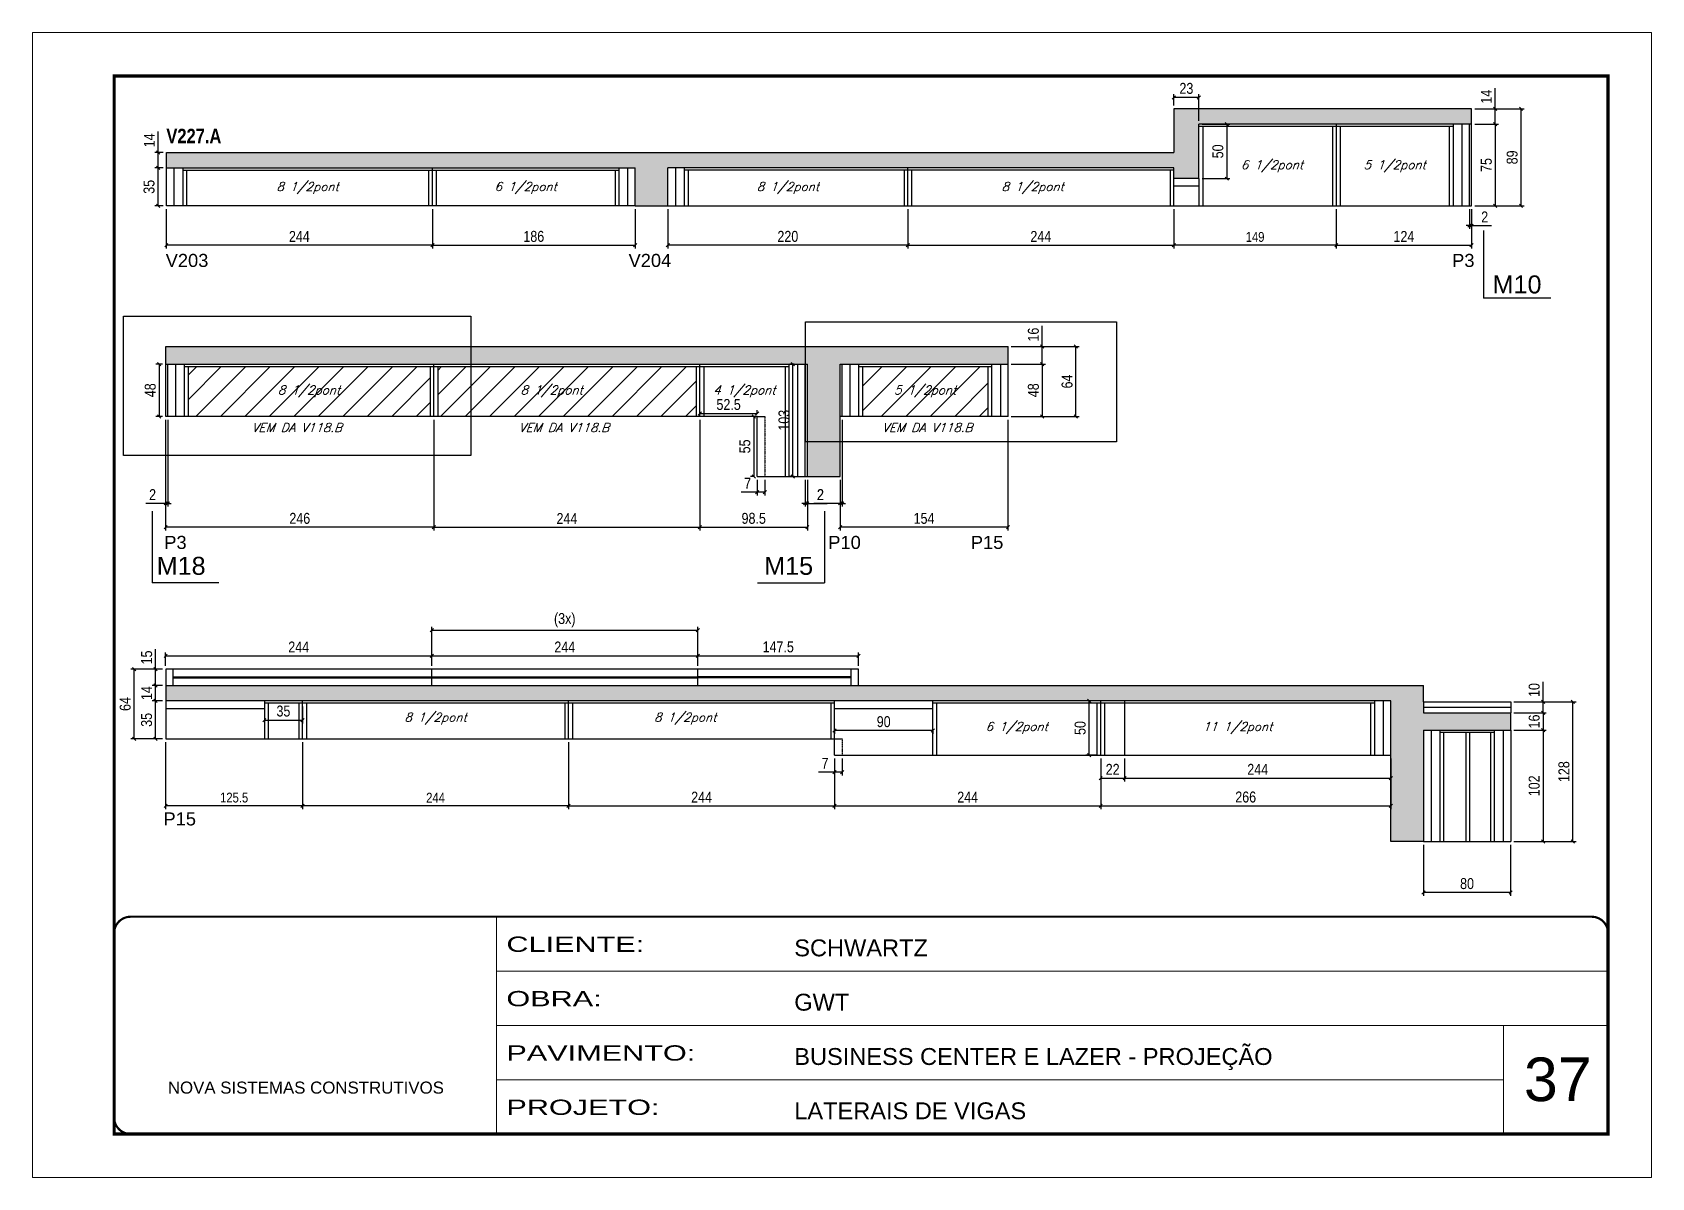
# Model space of a CAD drawing. Extents: x 2603 to 22413, y 1253 to 30260.
# Drawn here: x 2603 to 4088, y 18482 to 19532 of the extents above; entities that cross this region are included whole.
import ezdxf

# ---------------------------------------------------------------- set-up
doc = ezdxf.new("R2010")
doc.units = 0
for name, pattern in [('CONTINUO', [0]), ('DASHED', [0.75, 0.5, -0.25]), ('HIDDEN', [0.375, 0.25, -0.125])]:
    doc.linetypes.add(name, pattern=pattern)
for name, color, linetype in [('5', 5, 'Continuous'), ('COTA', 241, 'Continuous'), ('NOMENCLATURA', 7, 'Continuous'), ('Painéis', 200, 'Continuous'), ('SARR_2.2x10', 60, 'Continuous'), ('SARR_2.2x7', 40, 'Continuous'), ('SARR_3.5x7', 81, 'Continuous'), ('texto', 7, 'Continuous')]:
    doc.layers.add(name, color=color, linetype=linetype)
for name, color, linetype, lineweight in [('CARIMBO', 255, 'Continuous', 9), ('Folhas', 255, 'Continuous', 9), ('Hachura', 251, 'Continuous', 9), ('SARRAFO DE PRESSAO', 251, 'DASHED', 9)]:
    doc.layers.add(name, color=color, linetype=linetype, lineweight=lineweight)
doc.styles.add('ARIAL', font='arial.ttf')
doc.styles.add('COTA TECNICA', font='techl___.ttf', dxfattribs={"height": 10})
doc.styles.add('COTA TECNICA-50', font='techl___.ttf', dxfattribs={"height": 9})
doc.styles.add('Romans', font='romans.shx')
doc.styles.get("Standard").update_dxf_attribs({"font": 'arial.ttf'})
doc.styles.add('TECNICA', font='techb___.ttf', dxfattribs={"height": 10})
doc.styles.add('Tecnologia', font='')
doc.styles.get('Tecnologia').set_extended_font_data('Forgotten Futurist')
doc.dimstyles.new('COTA PAINEL-50', dxfattribs={"dimtxt": 9, "dimasz": 3, "dimexe": 3, "dimexo": 3, "dimgap": 3, "dimtad": 1, "dimdec": 1, "dimzin": 12, "dimdsep": 46, "dimtxsty": 'COTA TECNICA-50', "dimblk1": 'OBLIQUE', "dimblk2": 'OBLIQUE', "dimsah": 1, "dimcen": 0.9, "dimclrd": 4, "dimclre": 4, "dimclrt": 240, "dimadec": 1, "dimazin": 3, "dimtfac": 1, "dimtdec": 1, "dimtmove": 0, "dimatfit": 3, "dimfxl": 1, "dimtolj": 1, "dimtzin": 12, "dimarcsym": 0})
doc.dimstyles.new('PAINEL', dxfattribs={"dimtxt": 10, "dimasz": 3, "dimexe": 3, "dimexo": 3, "dimgap": 3, "dimtad": 1, "dimdec": 1, "dimzin": 12, "dimdsep": 46, "dimtxsty": 'COTA TECNICA', "dimblk1": 'OBLIQUE', "dimblk2": 'OBLIQUE', "dimsah": 1, "dimcen": 0.9, "dimclrd": 4, "dimclre": 4, "dimclrt": 240, "dimadec": 1, "dimazin": 3, "dimtfac": 1, "dimtdec": 1, "dimtmove": 0, "dimatfit": 3, "dimfxl": 1, "dimtolj": 1, "dimtzin": 12, "dimarcsym": 0})
pattern_1 = [(45, (-126418.031, -5371.03), (-11.2253202, 11.2253202), [])]

msp = doc.modelspace()

# ---------------------------------------------------------------- texts
at = {"layer": '5', "linetype": 'Continuous'}
for s, rotation, p in [('V203', 359.99996, (2725.22, 19316.92)), ('V204', 359.99996, (3149.73, 19316.92)), ('P3', 0.00004, (3905.01, 19316.92)), ('P3', 0.00004, (2723.93, 19058.38)), ('P10', 0.00004, (3332.9, 19058.38)), ('P15', 0.00004, (3463.63, 19058.38)), ('P15', 0.00004, (2723.17, 18804.86))]:
    msp.add_text(s, height=12, rotation=rotation, dxfattribs=at).set_placement(p)
at = {"layer": 'CARIMBO', "style": 'ARIAL'}
msp.add_text('37', height=40, dxfattribs=at).set_placement((3970.83, 18552.14))
at = {"layer": 'NOMENCLATURA', "style": 'TECNICA'}
msp.add_text('V227.A', height=13.2, dxfattribs=at).set_placement((2725.84, 19430.42))
at = {"layer": 'NOMENCLATURA', "linetype": 'Continuous'}
for s, p in [('M10', (3942.16, 19292.67)), ('M18', (2716.99, 19034.66)), ('M15', (3274.14, 19034.66))]:
    msp.add_text(s, height=16.5, dxfattribs=at).set_placement(p)
at = {"layer": 'texto', "color": 2, "char_height": 8, "attachment_point": 5, "style": 'Romans'}
for s, insert in [('{\\Q19;\\C256;6 1/2pont}', (3739.84, 19409.3)), ('{\\Q19;\\C256;5 1/2pont}', (3852.34, 19409.3)), ('{\\Q19;\\C256;8 1/2pont}', (2855.34, 19389.3)), ('{\\Q19;\\C256;6 1/2pont}', (3055.34, 19389.3)), ('{\\Q19;\\C256;8 1/2pont}', (3295.84, 19389.3)), ('{\\Q19;\\C256;8 1/2pont}', (3520.34, 19389.3)), ('{\\Q19;\\C256;8 1/2pont}', (2856.72, 19202.81)), ('{\\Q19;\\C256;8 1/2pont}', (3079.22, 19202.81)), ('{\\Q19;\\C256;4 1/2pont}', (3255.97, 19202.81)), ('{\\Q19;\\C256;5 1/2pont}', (3421.72, 19202.81)), ('{\\Q19;\\C256;VEM DA V118.B}', (2845.48, 19169.7)), ('{\\Q19;\\C256;VEM DA V118.B}', (3090.48, 19169.67)), ('{\\Q19;\\C256;VEM DA V118.B}', (3423.64, 19169.67)), ('{\\Q19;\\C256;8 1/2pont}', (2972.72, 18902.75)), ('{\\Q19;\\C256;8 1/2pont}', (3201.72, 18902.75)), ('{\\Q19;\\C256;6 1/2pont}', (3505.72, 18894.25)), ('{\\Q19;\\C256;11 1/2pont}', (3708.22, 18894.25))]:
    msp.add_mtext(s, dxfattribs=dict(at, insert=insert))

# ---------------------------------------------------------------- blocks, each defined once
blk = doc.blocks.new('9999999999')
at = {"color": 30, "linetype": 'CONTINUO'}
for p, q in [((98564.6, 34230.2), (98564.6, 34429.4)), ((98564.6, 34379.6), (99584, 34379.6)), ((98564.6, 34329.8), (99488, 34329.8)), ((99584, 34329.8), (99488, 34329.8)), ((99488, 34329.8), (99488, 34230.2)), ((98564.6, 34280), (99488, 34280))]:
    blk.add_line(p, q, dxfattribs=at)
at = {"color": 30, "linetype": 'CONTINUO', "const_width": 2}
blk.add_lwpolyline([(99584, 34230.2), (99584, 34414.4, 0.414214), (99569, 34429.4), (98229, 34429.4, 0.414214), (98214, 34414.4), (98214, 34245.2, 0.414214), (98229, 34230.2), (99584, 34230.2)], format="xyb", dxfattribs=at)
at = {"layer": 'Folhas'}
blk.add_lwpolyline([(98139, 34190.2), (99624, 34190.2), (99624, 35240.2), (98139, 35240.2)], close=True, dxfattribs=at)
at = {"layer": 'Folhas', "color": 30, "const_width": 3}
blk.add_lwpolyline([(98214, 34230.2), (99584, 34230.2), (99584, 35200.2), (98214, 35200.2)], close=True, dxfattribs=at)
at = {"color": 7, "linetype": 'Continuous', "ltscale": 5, "style": 'ARIAL'}
for s, height, p in [('SCHWARTZ', 15.48, (98837.7, 34393.1)), ('GWT', 15.48, (98837.7, 34343.3)), ('BUSINESS CENTER E LAZER - PROJEÇÃO', 15.483, (98837.7, 34293.5)), ('NOVA SISTEMAS CONSTRUTIVOS', 11.059, (98263.2, 34267.2)), ('LATERAIS DE VIGAS', 15.483, (98837.7, 34243.7))]:
    blk.add_text(s, height=height, dxfattribs=at).set_placement(p)
at = {"layer": 'Folhas', "color": 7, "style": 'Tecnologia', "width": 1.5}
for s, p in [('CLIENTE:', (98573.7, 34397.2)), ('OBRA:', (98573.7, 34347.3)), ('PAVIMENTO:', (98573.7, 34297.5)), ('PROJETO:', (98573.7, 34247.7))]:
    blk.add_text(s, height=14, dxfattribs=at).set_placement(p)
blk = doc.blocks.new('_Oblique')
at = {"color": 0, "linetype": 'ByBlock', "lineweight": -2}
blk.add_line((-0.5, -0.5), (0.5, 0.5), dxfattribs=at)
blk = doc.blocks.new('*D411')
at = {"layer": 'COTA', "color": 4, "linetype": 'ByBlock', "lineweight": -2, "transparency": 16777216}
for p, q in [((3649.8, 19369.9), (3649.8, 19333.8)), ((3798.8, 19369.9), (3798.8, 19333.8)), ((3798.8, 19336.8), (3649.8, 19336.8))]:
    blk.add_line(p, q, dxfattribs=at)
at = {"layer": 'Defpoints', "color": 0, "linetype": 'ByBlock', "transparency": 16777216}
for p in [(3649.8, 19372.9), (3798.8, 19372.9), (3649.8, 19336.8)]:
    blk.add_point(p, dxfattribs=at)
at = {"layer": 'COTA', "color": 4, "linetype": 'ByBlock', "lineweight": -2, "transparency": 16777216, "xscale": 3, "yscale": 3, "zscale": 3, "rotation": 180}
blk.add_blockref('_Oblique', (3649.8, 19336.8), dxfattribs=at)
at = {"layer": 'COTA', "color": 4, "linetype": 'ByBlock', "lineweight": -2, "transparency": 16777216, "xscale": 3, "yscale": 3, "zscale": 3}
blk.add_blockref('_Oblique', (3798.8, 19336.8), dxfattribs=at)
at = {"layer": 'COTA', "color": 240, "linetype": 'ByBlock', "transparency": 16777216, "insert": (3724.3, 19344.4), "char_height": 9, "attachment_point": 5, "style": 'COTA TECNICA-50'}
blk.add_mtext('\\A1;149', dxfattribs=at)
blk = doc.blocks.new('*D2286')
at = {"layer": 'COTA', "color": 4, "linetype": 'ByBlock', "lineweight": -2, "transparency": 16777216}
for p, q in [((3798.8, 19369.9), (3798.8, 19333.8)), ((3922.8, 19369.9), (3922.8, 19333.8)), ((3798.8, 19336.8), (3922.8, 19336.8))]:
    blk.add_line(p, q, dxfattribs=at)
at = {"layer": 'Defpoints', "color": 0, "linetype": 'ByBlock', "transparency": 16777216}
for p in [(3798.8, 19372.9), (3922.8, 19372.9), (3922.8, 19336.8)]:
    blk.add_point(p, dxfattribs=at)
at = {"layer": 'COTA', "color": 4, "linetype": 'ByBlock', "lineweight": -2, "transparency": 16777216, "xscale": 3, "yscale": 3, "zscale": 3, "rotation": 180}
blk.add_blockref('_Oblique', (3798.8, 19336.8), dxfattribs=at)
at = {"layer": 'COTA', "color": 4, "linetype": 'ByBlock', "lineweight": -2, "transparency": 16777216, "xscale": 3, "yscale": 3, "zscale": 3}
blk.add_blockref('_Oblique', (3922.8, 19336.8), dxfattribs=at)
at = {"layer": 'COTA', "color": 240, "linetype": 'ByBlock', "transparency": 16777216, "insert": (3860.8, 19344.9), "char_height": 10, "attachment_point": 5, "style": 'COTA TECNICA'}
blk.add_mtext('\\A1;124', dxfattribs=at)
blk = doc.blocks.new('*D2287')
at = {"layer": 'COTA', "color": 4, "linetype": 'ByBlock', "lineweight": -2, "transparency": 16777216}
for p, q in [((3405.8, 19369.9), (3405.8, 19333.8)), ((3649.8, 19369.9), (3649.8, 19333.8)), ((3405.8, 19336.8), (3649.8, 19336.8))]:
    blk.add_line(p, q, dxfattribs=at)
at = {"layer": 'Defpoints', "color": 0, "linetype": 'ByBlock', "transparency": 16777216}
for p in [(3405.8, 19372.9), (3649.8, 19372.9), (3649.8, 19336.8)]:
    blk.add_point(p, dxfattribs=at)
at = {"layer": 'COTA', "color": 4, "linetype": 'ByBlock', "lineweight": -2, "transparency": 16777216, "xscale": 3, "yscale": 3, "zscale": 3, "rotation": 180}
blk.add_blockref('_Oblique', (3405.8, 19336.8), dxfattribs=at)
at = {"layer": 'COTA', "color": 4, "linetype": 'ByBlock', "lineweight": -2, "transparency": 16777216, "xscale": 3, "yscale": 3, "zscale": 3}
blk.add_blockref('_Oblique', (3649.8, 19336.8), dxfattribs=at)
at = {"layer": 'COTA', "color": 240, "linetype": 'ByBlock', "transparency": 16777216, "insert": (3527.8, 19344.9), "char_height": 10, "attachment_point": 5, "style": 'COTA TECNICA'}
blk.add_mtext('\\A1;244', dxfattribs=at)
blk = doc.blocks.new('*D2307')
at = {"layer": 'COTA', "color": 4, "linetype": 'ByBlock', "lineweight": -2, "transparency": 16777216}
for p, q in [((3185.8, 19369.9), (3185.8, 19333.8)), ((3405.8, 19369.9), (3405.8, 19333.8)), ((3405.8, 19336.8), (3185.8, 19336.8))]:
    blk.add_line(p, q, dxfattribs=at)
at = {"layer": 'Defpoints', "color": 0, "linetype": 'ByBlock', "transparency": 16777216}
for p in [(3185.8, 19372.9), (3405.8, 19372.9), (3185.8, 19336.8)]:
    blk.add_point(p, dxfattribs=at)
at = {"layer": 'COTA', "color": 4, "linetype": 'ByBlock', "lineweight": -2, "transparency": 16777216, "xscale": 3, "yscale": 3, "zscale": 3, "rotation": 180}
blk.add_blockref('_Oblique', (3185.8, 19336.8), dxfattribs=at)
at = {"layer": 'COTA', "color": 4, "linetype": 'ByBlock', "lineweight": -2, "transparency": 16777216, "xscale": 3, "yscale": 3, "zscale": 3}
blk.add_blockref('_Oblique', (3405.8, 19336.8), dxfattribs=at)
at = {"layer": 'COTA', "color": 240, "linetype": 'ByBlock', "transparency": 16777216, "insert": (3295.8, 19344.9), "char_height": 10, "attachment_point": 5, "style": 'COTA TECNICA'}
blk.add_mtext('\\A1;220', dxfattribs=at)
blk = doc.blocks.new('*D2308')
at = {"layer": 'COTA', "color": 4, "linetype": 'ByBlock', "lineweight": -2, "transparency": 16777216}
for p, q in [((3925.8, 19447.9), (3947.5, 19447.9)), ((3944.5, 19447.9), (3944.5, 19372.9)), ((3925.8, 19372.9), (3947.5, 19372.9))]:
    blk.add_line(p, q, dxfattribs=at)
at = {"layer": 'Defpoints', "color": 0, "linetype": 'ByBlock', "transparency": 16777216}
for p in [(3922.8, 19447.9), (3922.8, 19372.9), (3944.5, 19372.9)]:
    blk.add_point(p, dxfattribs=at)
at = {"layer": 'COTA', "color": 4, "linetype": 'ByBlock', "lineweight": -2, "transparency": 16777216, "xscale": 3, "yscale": 3, "zscale": 3}
for p, rotation in [((3944.5, 19447.9), 90), ((3944.5, 19372.9), 270)]:
    blk.add_blockref('_Oblique', p, dxfattribs=dict(at, rotation=rotation))
at = {"layer": 'COTA', "color": 240, "linetype": 'ByBlock', "transparency": 16777216, "insert": (3936.4, 19410.4), "char_height": 10, "attachment_point": 5, "rotation": 90, "style": 'COTA TECNICA'}
blk.add_mtext('\\A1;75', dxfattribs=at)
blk = doc.blocks.new('*D2309')
at = {"layer": 'COTA', "color": 4, "linetype": 'ByBlock', "lineweight": -2, "transparency": 16777216}
for p, q in [((3944.5, 19461.9), (3944.5, 19481)), ((3925.8, 19461.9), (3947.5, 19461.9)), ((3944.5, 19447.9), (3944.5, 19461.9)), ((3925.8, 19447.9), (3947.5, 19447.9))]:
    blk.add_line(p, q, dxfattribs=at)
at = {"layer": 'Defpoints', "color": 0, "linetype": 'ByBlock', "transparency": 16777216}
for p in [(3922.8, 19461.9), (3944.5, 19461.9), (3922.8, 19447.9)]:
    blk.add_point(p, dxfattribs=at)
at = {"layer": 'COTA', "color": 4, "linetype": 'ByBlock', "lineweight": -2, "transparency": 16777216, "xscale": 3, "yscale": 3, "zscale": 3}
for p, rotation in [((3944.5, 19461.9), 90), ((3944.5, 19447.9), 270)]:
    blk.add_blockref('_Oblique', p, dxfattribs=dict(at, rotation=rotation))
at = {"layer": 'COTA', "color": 240, "linetype": 'ByBlock', "transparency": 16777216, "insert": (3936.4, 19473), "char_height": 10, "attachment_point": 5, "rotation": 90, "style": 'COTA TECNICA'}
blk.add_mtext('\\A1;14', dxfattribs=at)
blk = doc.blocks.new('*D2310')
at = {"layer": 'COTA', "color": 4, "linetype": 'ByBlock', "lineweight": -2, "transparency": 16777216}
for p, q in [((3925.8, 19461.9), (3971.2, 19461.9)), ((3968.2, 19372.9), (3968.2, 19461.9)), ((3925.8, 19372.9), (3971.2, 19372.9))]:
    blk.add_line(p, q, dxfattribs=at)
at = {"layer": 'Defpoints', "color": 0, "linetype": 'ByBlock', "transparency": 16777216}
for p in [(3922.8, 19461.9), (3968.2, 19461.9), (3922.8, 19372.9)]:
    blk.add_point(p, dxfattribs=at)
at = {"layer": 'COTA', "color": 4, "linetype": 'ByBlock', "lineweight": -2, "transparency": 16777216, "xscale": 3, "yscale": 3, "zscale": 3}
for p, rotation in [((3968.2, 19461.9), 90), ((3968.2, 19372.9), 270)]:
    blk.add_blockref('_Oblique', p, dxfattribs=dict(at, rotation=rotation))
at = {"layer": 'COTA', "color": 240, "linetype": 'ByBlock', "transparency": 16777216, "insert": (3960.1, 19417.4), "char_height": 10, "attachment_point": 5, "rotation": 90, "style": 'COTA TECNICA'}
blk.add_mtext('\\A1;89', dxfattribs=at)
blk = doc.blocks.new('*D2311')
at = {"layer": 'COTA', "color": 4, "linetype": 'ByBlock', "lineweight": -2, "transparency": 16777216}
for p, q in [((3649.8, 19464.9), (3649.8, 19475.4)), ((3672.8, 19472.4), (3649.8, 19472.4)), ((3672.8, 19450.9), (3672.8, 19475.4))]:
    blk.add_line(p, q, dxfattribs=at)
at = {"layer": 'Defpoints', "color": 0, "linetype": 'ByBlock', "transparency": 16777216}
for p in [(3649.8, 19472.4), (3649.8, 19461.9), (3672.8, 19447.9)]:
    blk.add_point(p, dxfattribs=at)
at = {"layer": 'COTA', "color": 4, "linetype": 'ByBlock', "lineweight": -2, "transparency": 16777216, "xscale": 3, "yscale": 3, "zscale": 3, "rotation": 180}
blk.add_blockref('_Oblique', (3649.8, 19472.4), dxfattribs=at)
at = {"layer": 'COTA', "color": 4, "linetype": 'ByBlock', "lineweight": -2, "transparency": 16777216, "xscale": 3, "yscale": 3, "zscale": 3}
blk.add_blockref('_Oblique', (3672.8, 19472.4), dxfattribs=at)
at = {"layer": 'COTA', "color": 240, "linetype": 'ByBlock', "transparency": 16777216, "insert": (3661.3, 19480.6), "char_height": 10, "attachment_point": 5, "style": 'COTA TECNICA'}
blk.add_mtext('\\A1;23', dxfattribs=at)
blk = doc.blocks.new('*D2312')
at = {"layer": 'COTA', "color": 4, "linetype": 'ByBlock', "lineweight": -2, "transparency": 16777216}
for p, q in [((3675.8, 19447.9), (3701.3, 19447.9)), ((3698.3, 19447.9), (3698.3, 19397.9)), ((3675.8, 19397.9), (3701.3, 19397.9))]:
    blk.add_line(p, q, dxfattribs=at)
at = {"layer": 'Defpoints', "color": 0, "linetype": 'ByBlock', "transparency": 16777216}
for p in [(3672.8, 19447.9), (3672.8, 19397.9), (3698.3, 19397.9)]:
    blk.add_point(p, dxfattribs=at)
at = {"layer": 'COTA', "color": 4, "linetype": 'ByBlock', "lineweight": -2, "transparency": 16777216, "xscale": 3, "yscale": 3, "zscale": 3}
for p, rotation in [((3698.3, 19447.9), 90), ((3698.3, 19397.9), 270)]:
    blk.add_blockref('_Oblique', p, dxfattribs=dict(at, rotation=rotation))
at = {"layer": 'COTA', "color": 240, "linetype": 'ByBlock', "transparency": 16777216, "insert": (3690.2, 19422.9), "char_height": 10, "attachment_point": 5, "rotation": 90, "style": 'COTA TECNICA'}
blk.add_mtext('\\A1;50', dxfattribs=at)
blk = doc.blocks.new('*D2313')
at = {"layer": 'COTA', "color": 4, "linetype": 'ByBlock', "lineweight": -2, "transparency": 16777216}
for p, q in [((2725.8, 19369.9), (2725.8, 19333.8)), ((2969.8, 19369.9), (2969.8, 19333.8)), ((2969.8, 19336.8), (2725.8, 19336.8))]:
    blk.add_line(p, q, dxfattribs=at)
at = {"layer": 'Defpoints', "color": 0, "linetype": 'ByBlock', "transparency": 16777216}
for p in [(2725.8, 19372.9), (2969.8, 19372.9), (2725.8, 19336.8)]:
    blk.add_point(p, dxfattribs=at)
at = {"layer": 'COTA', "color": 4, "linetype": 'ByBlock', "lineweight": -2, "transparency": 16777216, "xscale": 3, "yscale": 3, "zscale": 3, "rotation": 180}
blk.add_blockref('_Oblique', (2725.8, 19336.8), dxfattribs=at)
at = {"layer": 'COTA', "color": 4, "linetype": 'ByBlock', "lineweight": -2, "transparency": 16777216, "xscale": 3, "yscale": 3, "zscale": 3}
blk.add_blockref('_Oblique', (2969.8, 19336.8), dxfattribs=at)
at = {"layer": 'COTA', "color": 240, "linetype": 'ByBlock', "transparency": 16777216, "insert": (2847.8, 19344.9), "char_height": 10, "attachment_point": 5, "style": 'COTA TECNICA'}
blk.add_mtext('\\A1;244', dxfattribs=at)
blk = doc.blocks.new('*D2314')
at = {"layer": 'COTA', "color": 4, "linetype": 'ByBlock', "lineweight": -2, "transparency": 16777216}
for p, q in [((2969.8, 19369.9), (2969.8, 19333.8)), ((3155.8, 19369.9), (3155.8, 19333.8)), ((2969.8, 19336.8), (3155.8, 19336.8))]:
    blk.add_line(p, q, dxfattribs=at)
at = {"layer": 'Defpoints', "color": 0, "linetype": 'ByBlock', "transparency": 16777216}
for p in [(2969.8, 19372.9), (3155.8, 19372.9), (3155.8, 19336.8)]:
    blk.add_point(p, dxfattribs=at)
at = {"layer": 'COTA', "color": 4, "linetype": 'ByBlock', "lineweight": -2, "transparency": 16777216, "xscale": 3, "yscale": 3, "zscale": 3, "rotation": 180}
blk.add_blockref('_Oblique', (2969.8, 19336.8), dxfattribs=at)
at = {"layer": 'COTA', "color": 4, "linetype": 'ByBlock', "lineweight": -2, "transparency": 16777216, "xscale": 3, "yscale": 3, "zscale": 3}
blk.add_blockref('_Oblique', (3155.8, 19336.8), dxfattribs=at)
at = {"layer": 'COTA', "color": 240, "linetype": 'ByBlock', "transparency": 16777216, "insert": (3062.8, 19344.9), "char_height": 10, "attachment_point": 5, "style": 'COTA TECNICA'}
blk.add_mtext('\\A1;186', dxfattribs=at)
blk = doc.blocks.new('*D2315')
at = {"layer": 'COTA', "color": 4, "linetype": 'ByBlock', "lineweight": -2, "transparency": 16777216}
for p, q in [((3920.8, 19369.9), (3920.8, 19351.8)), ((3922.8, 19369.9), (3922.8, 19351.8)), ((3920.8, 19354.8), (3917.8, 19354.8)), ((3920.8, 19354.8), (3922.8, 19354.8)), ((3922.8, 19354.8), (3941, 19354.8))]:
    blk.add_line(p, q, dxfattribs=at)
at = {"layer": 'Defpoints', "color": 0, "linetype": 'ByBlock', "transparency": 16777216}
for p in [(3920.8, 19372.9), (3922.8, 19372.9), (3922.8, 19354.8)]:
    blk.add_point(p, dxfattribs=at)
at = {"layer": 'COTA', "color": 4, "linetype": 'ByBlock', "lineweight": -2, "transparency": 16777216, "xscale": 3, "yscale": 3, "zscale": 3}
blk.add_blockref('_Oblique', (3920.8, 19354.8), dxfattribs=at)
at = {"layer": 'COTA', "color": 4, "linetype": 'ByBlock', "lineweight": -2, "transparency": 16777216, "xscale": 3, "yscale": 3, "zscale": 3, "rotation": 180}
blk.add_blockref('_Oblique', (3922.8, 19354.8), dxfattribs=at)
at = {"layer": 'COTA', "color": 240, "linetype": 'ByBlock', "transparency": 16777216, "insert": (3934.9, 19362.8), "char_height": 10, "attachment_point": 5, "style": 'COTA TECNICA'}
blk.add_mtext('\\A1;2', dxfattribs=at)
blk = doc.blocks.new('*D2316')
at = {"layer": 'COTA', "color": 4, "linetype": 'ByBlock', "lineweight": -2, "transparency": 16777216}
for p, q in [((2725.2, 19176.9), (2725.2, 19075.3)), ((2971.2, 19176.9), (2971.2, 19075.3)), ((2971.2, 19078.3), (2725.2, 19078.3))]:
    blk.add_line(p, q, dxfattribs=at)
at = {"layer": 'Defpoints', "color": 0, "linetype": 'ByBlock', "transparency": 16777216}
for p in [(2725.2, 19179.9), (2971.2, 19179.9), (2725.2, 19078.3)]:
    blk.add_point(p, dxfattribs=at)
at = {"layer": 'COTA', "color": 4, "linetype": 'ByBlock', "lineweight": -2, "transparency": 16777216, "xscale": 3, "yscale": 3, "zscale": 3, "rotation": 180}
blk.add_blockref('_Oblique', (2725.2, 19078.3), dxfattribs=at)
at = {"layer": 'COTA', "color": 4, "linetype": 'ByBlock', "lineweight": -2, "transparency": 16777216, "xscale": 3, "yscale": 3, "zscale": 3}
blk.add_blockref('_Oblique', (2971.2, 19078.3), dxfattribs=at)
at = {"layer": 'COTA', "color": 240, "linetype": 'ByBlock', "transparency": 16777216, "insert": (2848.2, 19086.4), "char_height": 10, "attachment_point": 5, "style": 'COTA TECNICA'}
blk.add_mtext('\\A1;246', dxfattribs=at)
blk = doc.blocks.new('*D2317')
at = {"layer": 'COTA', "color": 4, "linetype": 'ByBlock', "lineweight": -2, "transparency": 16777216}
for p, q in [((2971.2, 19176.9), (2971.2, 19075.3)), ((3215.2, 19176.9), (3215.2, 19075.3)), ((2971.2, 19078.3), (3215.2, 19078.3))]:
    blk.add_line(p, q, dxfattribs=at)
at = {"layer": 'Defpoints', "color": 0, "linetype": 'ByBlock', "transparency": 16777216}
for p in [(2971.2, 19179.9), (3215.2, 19179.9), (3215.2, 19078.3)]:
    blk.add_point(p, dxfattribs=at)
at = {"layer": 'COTA', "color": 4, "linetype": 'ByBlock', "lineweight": -2, "transparency": 16777216, "xscale": 3, "yscale": 3, "zscale": 3, "rotation": 180}
blk.add_blockref('_Oblique', (2971.2, 19078.3), dxfattribs=at)
at = {"layer": 'COTA', "color": 4, "linetype": 'ByBlock', "lineweight": -2, "transparency": 16777216, "xscale": 3, "yscale": 3, "zscale": 3}
blk.add_blockref('_Oblique', (3215.2, 19078.3), dxfattribs=at)
at = {"layer": 'COTA', "color": 240, "linetype": 'ByBlock', "transparency": 16777216, "insert": (3093.2, 19086.3), "char_height": 10, "attachment_point": 5, "style": 'COTA TECNICA'}
blk.add_mtext('\\A1;244', dxfattribs=at)
blk = doc.blocks.new('*D2318')
at = {"layer": 'COTA', "color": 4, "linetype": 'ByBlock', "lineweight": -2, "transparency": 16777216}
for p, q in [((2725.2, 19176.9), (2725.2, 19097.2)), ((2727.2, 19176.9), (2727.2, 19097.2)), ((2725.2, 19100.2), (2707.1, 19100.2)), ((2727.2, 19100.2), (2725.2, 19100.2)), ((2727.2, 19100.2), (2730.2, 19100.2))]:
    blk.add_line(p, q, dxfattribs=at)
at = {"layer": 'Defpoints', "color": 0, "linetype": 'ByBlock', "transparency": 16777216}
for p in [(2725.2, 19179.9), (2727.2, 19179.9), (2725.2, 19100.2)]:
    blk.add_point(p, dxfattribs=at)
at = {"layer": 'COTA', "color": 4, "linetype": 'ByBlock', "lineweight": -2, "transparency": 16777216, "xscale": 3, "yscale": 3, "zscale": 3}
blk.add_blockref('_Oblique', (2725.2, 19100.2), dxfattribs=at)
at = {"layer": 'COTA', "color": 4, "linetype": 'ByBlock', "lineweight": -2, "transparency": 16777216, "xscale": 3, "yscale": 3, "zscale": 3, "rotation": 180}
blk.add_blockref('_Oblique', (2727.2, 19100.2), dxfattribs=at)
at = {"layer": 'COTA', "color": 240, "linetype": 'ByBlock', "transparency": 16777216, "insert": (2713.2, 19108.2), "char_height": 10, "attachment_point": 5, "style": 'COTA TECNICA'}
blk.add_mtext('\\A1;2', dxfattribs=at)
blk = doc.blocks.new('*D2319')
at = {"layer": 'COTA', "color": 4, "linetype": 'ByBlock', "lineweight": -2, "transparency": 16777216}
for p, q in [((3215.2, 19176.9), (3215.2, 19075.3)), ((3313.7, 19121.9), (3313.7, 19075.3)), ((3215.2, 19078.3), (3313.7, 19078.3))]:
    blk.add_line(p, q, dxfattribs=at)
at = {"layer": 'Defpoints', "color": 0, "linetype": 'ByBlock', "transparency": 16777216}
for p in [(3215.2, 19179.9), (3313.7, 19124.9), (3313.7, 19078.3)]:
    blk.add_point(p, dxfattribs=at)
at = {"layer": 'COTA', "color": 4, "linetype": 'ByBlock', "lineweight": -2, "transparency": 16777216, "xscale": 3, "yscale": 3, "zscale": 3, "rotation": 180}
blk.add_blockref('_Oblique', (3215.2, 19078.3), dxfattribs=at)
at = {"layer": 'COTA', "color": 4, "linetype": 'ByBlock', "lineweight": -2, "transparency": 16777216, "xscale": 3, "yscale": 3, "zscale": 3}
blk.add_blockref('_Oblique', (3313.7, 19078.3), dxfattribs=at)
at = {"layer": 'COTA', "color": 240, "linetype": 'ByBlock', "transparency": 16777216, "insert": (3264.5, 19086.4), "char_height": 10, "attachment_point": 5, "style": 'COTA TECNICA'}
blk.add_mtext('\\A1;98.5', dxfattribs=at)
blk = doc.blocks.new('*D2320')
at = {"layer": 'COTA', "color": 4, "linetype": 'ByBlock', "lineweight": -2, "transparency": 16777216}
for p, q in [((3311.7, 19121.9), (3311.7, 19097.2)), ((3313.7, 19121.9), (3313.7, 19097.2)), ((3311.7, 19100.2), (3308.7, 19100.2)), ((3311.7, 19100.2), (3313.7, 19100.2)), ((3313.7, 19100.2), (3331.8, 19100.2))]:
    blk.add_line(p, q, dxfattribs=at)
at = {"layer": 'Defpoints', "color": 0, "linetype": 'ByBlock', "transparency": 16777216}
for p in [(3311.7, 19124.9), (3313.7, 19124.9), (3313.7, 19100.2)]:
    blk.add_point(p, dxfattribs=at)
at = {"layer": 'COTA', "color": 4, "linetype": 'ByBlock', "lineweight": -2, "transparency": 16777216, "xscale": 3, "yscale": 3, "zscale": 3}
blk.add_blockref('_Oblique', (3311.7, 19100.2), dxfattribs=at)
at = {"layer": 'COTA', "color": 4, "linetype": 'ByBlock', "lineweight": -2, "transparency": 16777216, "xscale": 3, "yscale": 3, "zscale": 3, "rotation": 180}
blk.add_blockref('_Oblique', (3313.7, 19100.2), dxfattribs=at)
at = {"layer": 'COTA', "color": 240, "linetype": 'ByBlock', "transparency": 16777216, "insert": (3325.8, 19108.2), "char_height": 10, "attachment_point": 5, "style": 'COTA TECNICA'}
blk.add_mtext('\\A1;2', dxfattribs=at)
blk = doc.blocks.new('*D413')
at = {"layer": 'COTA', "color": 4, "linetype": 'ByBlock', "lineweight": -2, "transparency": 16777216}
for p, q in [((3497.7, 19176.9), (3497.7, 19075.3)), ((3343.7, 19121.9), (3343.7, 19075.3)), ((3497.7, 19078.3), (3343.7, 19078.3))]:
    blk.add_line(p, q, dxfattribs=at)
at = {"layer": 'Defpoints', "color": 0, "linetype": 'ByBlock', "transparency": 16777216}
for p in [(3497.7, 19179.9), (3343.7, 19124.9), (3343.7, 19078.3)]:
    blk.add_point(p, dxfattribs=at)
at = {"layer": 'COTA', "color": 4, "linetype": 'ByBlock', "lineweight": -2, "transparency": 16777216, "xscale": 3, "yscale": 3, "zscale": 3, "rotation": 180}
blk.add_blockref('_Oblique', (3343.7, 19078.3), dxfattribs=at)
at = {"layer": 'COTA', "color": 4, "linetype": 'ByBlock', "lineweight": -2, "transparency": 16777216, "xscale": 3, "yscale": 3, "zscale": 3}
blk.add_blockref('_Oblique', (3497.7, 19078.3), dxfattribs=at)
at = {"layer": 'COTA', "color": 240, "linetype": 'ByBlock', "transparency": 16777216, "insert": (3420.7, 19086.4), "char_height": 10, "attachment_point": 5, "style": 'COTA TECNICA'}
blk.add_mtext('\\A1;154', dxfattribs=at)
blk = doc.blocks.new('*D2321')
at = {"layer": 'COTA', "color": 4, "linetype": 'ByBlock', "lineweight": -2, "transparency": 16777216}
for p, q in [((3345.7, 19176.9), (3345.7, 19097.2)), ((3343.7, 19121.9), (3343.7, 19097.2)), ((3343.7, 19100.2), (3319.6, 19100.2)), ((3345.7, 19100.2), (3343.7, 19100.2)), ((3345.7, 19100.2), (3348.7, 19100.2))]:
    blk.add_line(p, q, dxfattribs=at)
at = {"layer": 'Defpoints', "color": 0, "linetype": 'ByBlock', "transparency": 16777216}
for p in [(3345.7, 19179.9), (3343.7, 19124.9), (3343.7, 19100.2)]:
    blk.add_point(p, dxfattribs=at)
at = {"layer": 'COTA', "color": 4, "linetype": 'ByBlock', "lineweight": -2, "transparency": 16777216, "xscale": 3, "yscale": 3, "zscale": 3}
blk.add_blockref('_Oblique', (3343.7, 19100.2), dxfattribs=at)
at = {"layer": 'COTA', "color": 4, "linetype": 'ByBlock', "lineweight": -2, "transparency": 16777216, "xscale": 3, "yscale": 3, "zscale": 3, "rotation": 180}
blk.add_blockref('_Oblique', (3345.7, 19100.2), dxfattribs=at)
at = {"layer": 'COTA', "color": 240, "linetype": 'ByBlock', "transparency": 16777216, "insert": (3325.6, 19108.2), "char_height": 10, "attachment_point": 5, "style": 'COTA TECNICA'}
blk.add_mtext('\\A1;2', dxfattribs=at)
blk = doc.blocks.new('*D2288')
at = {"layer": 'COTA', "color": 4, "linetype": 'ByBlock', "lineweight": -2, "transparency": 16777216}
for p, q in [((3500.7, 19227.9), (3532.1, 19227.9)), ((3529.1, 19227.9), (3529.1, 19179.9)), ((3500.7, 19179.9), (3532.1, 19179.9))]:
    blk.add_line(p, q, dxfattribs=at)
at = {"layer": 'Defpoints', "color": 0, "linetype": 'ByBlock', "transparency": 16777216}
for p in [(3497.7, 19227.9), (3497.7, 19179.9), (3529.1, 19179.9)]:
    blk.add_point(p, dxfattribs=at)
at = {"layer": 'COTA', "color": 4, "linetype": 'ByBlock', "lineweight": -2, "transparency": 16777216, "xscale": 3, "yscale": 3, "zscale": 3}
for p, rotation in [((3529.1, 19227.9), 90), ((3529.1, 19179.9), 270)]:
    blk.add_blockref('_Oblique', p, dxfattribs=dict(at, rotation=rotation))
at = {"layer": 'COTA', "color": 240, "linetype": 'ByBlock', "transparency": 16777216, "insert": (3521, 19203.9), "char_height": 10, "attachment_point": 5, "rotation": 90, "style": 'COTA TECNICA'}
blk.add_mtext('\\A1;48', dxfattribs=at)
blk = doc.blocks.new('*D2289')
at = {"layer": 'COTA', "color": 4, "linetype": 'ByBlock', "lineweight": -2, "transparency": 16777216}
for p, q in [((3529.1, 19243.9), (3529.1, 19262.9)), ((3500.7, 19243.9), (3532.1, 19243.9)), ((3529.1, 19227.9), (3529.1, 19243.9)), ((3500.7, 19227.9), (3532.1, 19227.9))]:
    blk.add_line(p, q, dxfattribs=at)
at = {"layer": 'Defpoints', "color": 0, "linetype": 'ByBlock', "transparency": 16777216}
for p in [(3497.7, 19243.9), (3529.1, 19243.9), (3497.7, 19227.9)]:
    blk.add_point(p, dxfattribs=at)
at = {"layer": 'COTA', "color": 4, "linetype": 'ByBlock', "lineweight": -2, "transparency": 16777216, "xscale": 3, "yscale": 3, "zscale": 3}
for p, rotation in [((3529.1, 19243.9), 90), ((3529.1, 19227.9), 270)]:
    blk.add_blockref('_Oblique', p, dxfattribs=dict(at, rotation=rotation))
at = {"layer": 'COTA', "color": 240, "linetype": 'ByBlock', "transparency": 16777216, "insert": (3521, 19254.9), "char_height": 10, "attachment_point": 5, "rotation": 90, "style": 'COTA TECNICA'}
blk.add_mtext('\\A1;16', dxfattribs=at)
blk = doc.blocks.new('*D2290')
at = {"layer": 'COTA', "color": 4, "linetype": 'ByBlock', "lineweight": -2, "transparency": 16777216}
for p, q in [((3500.7, 19243.9), (3563, 19243.9)), ((3560, 19179.9), (3560, 19243.9)), ((3500.7, 19179.9), (3563, 19179.9))]:
    blk.add_line(p, q, dxfattribs=at)
at = {"layer": 'Defpoints', "color": 0, "linetype": 'ByBlock', "transparency": 16777216}
for p in [(3497.7, 19243.9), (3560, 19243.9), (3497.7, 19179.9)]:
    blk.add_point(p, dxfattribs=at)
at = {"layer": 'COTA', "color": 4, "linetype": 'ByBlock', "lineweight": -2, "transparency": 16777216, "xscale": 3, "yscale": 3, "zscale": 3}
for p, rotation in [((3560, 19243.9), 90), ((3560, 19179.9), 270)]:
    blk.add_blockref('_Oblique', p, dxfattribs=dict(at, rotation=rotation))
at = {"layer": 'COTA', "color": 240, "linetype": 'ByBlock', "transparency": 16777216, "insert": (3551.9, 19211.9), "char_height": 10, "attachment_point": 5, "rotation": 90, "style": 'COTA TECNICA'}
blk.add_mtext('\\A1;64', dxfattribs=at)
blk = doc.blocks.new('*D2291')
at = {"layer": 'COTA', "color": 4, "linetype": 'ByBlock', "lineweight": -2, "transparency": 16777216}
for p, q in [((3267.7, 19121.9), (3267.7, 19107.5)), ((3274.7, 19121.9), (3274.7, 19107.5)), ((3267.7, 19110.5), (3253, 19110.5)), ((3274.7, 19110.5), (3267.7, 19110.5))]:
    blk.add_line(p, q, dxfattribs=at)
at = {"layer": 'Defpoints', "color": 0, "linetype": 'ByBlock', "transparency": 16777216}
for p in [(3267.7, 19124.9), (3274.7, 19124.9), (3267.7, 19110.5)]:
    blk.add_point(p, dxfattribs=at)
at = {"layer": 'COTA', "color": 4, "linetype": 'ByBlock', "lineweight": -2, "transparency": 16777216, "xscale": 3, "yscale": 3, "zscale": 3, "rotation": 180}
blk.add_blockref('_Oblique', (3267.7, 19110.5), dxfattribs=at)
at = {"layer": 'COTA', "color": 4, "linetype": 'ByBlock', "lineweight": -2, "transparency": 16777216, "xscale": 3, "yscale": 3, "zscale": 3}
blk.add_blockref('_Oblique', (3274.7, 19110.5), dxfattribs=at)
at = {"layer": 'COTA', "color": 240, "linetype": 'ByBlock', "transparency": 16777216, "insert": (3258.9, 19118.6), "char_height": 10, "attachment_point": 5, "style": 'COTA TECNICA'}
blk.add_mtext('\\A1;7', dxfattribs=at)
blk = doc.blocks.new('*D412')
at = {"layer": 'COTA', "color": 4, "linetype": 'ByBlock', "lineweight": -2, "transparency": 16777216}
for p, q in [((2850.7, 18881.2), (2850.7, 18819.8)), ((3094.7, 18881.2), (3094.7, 18819.8)), ((3094.7, 18822.8), (2850.7, 18822.8))]:
    blk.add_line(p, q, dxfattribs=at)
at = {"layer": 'Defpoints', "color": 0, "linetype": 'ByBlock', "transparency": 16777216}
for p in [(2850.7, 18884.2), (3094.7, 18884.2), (2850.7, 18822.8)]:
    blk.add_point(p, dxfattribs=at)
at = {"layer": 'COTA', "color": 4, "linetype": 'ByBlock', "lineweight": -2, "transparency": 16777216, "xscale": 3, "yscale": 3, "zscale": 3, "rotation": 180}
blk.add_blockref('_Oblique', (2850.7, 18822.8), dxfattribs=at)
at = {"layer": 'COTA', "color": 4, "linetype": 'ByBlock', "lineweight": -2, "transparency": 16777216, "xscale": 3, "yscale": 3, "zscale": 3}
blk.add_blockref('_Oblique', (3094.7, 18822.8), dxfattribs=at)
at = {"layer": 'COTA', "color": 240, "linetype": 'ByBlock', "transparency": 16777216, "insert": (2972.7, 18830.3), "char_height": 9, "attachment_point": 5, "style": 'COTA TECNICA-50'}
blk.add_mtext('\\A1;244', dxfattribs=at)
blk = doc.blocks.new('*D2292')
at = {"layer": 'COTA', "color": 4, "linetype": 'ByBlock', "lineweight": -2, "transparency": 16777216}
for p, q in [((2725.2, 18881.2), (2725.2, 18819.8)), ((2850.7, 18881.2), (2850.7, 18819.8)), ((2850.7, 18822.8), (2725.2, 18822.8))]:
    blk.add_line(p, q, dxfattribs=at)
at = {"layer": 'Defpoints', "color": 0, "linetype": 'ByBlock', "transparency": 16777216}
for p in [(2725.2, 18884.2), (2850.7, 18884.2), (2725.2, 18822.8)]:
    blk.add_point(p, dxfattribs=at)
at = {"layer": 'COTA', "color": 4, "linetype": 'ByBlock', "lineweight": -2, "transparency": 16777216, "xscale": 3, "yscale": 3, "zscale": 3, "rotation": 180}
blk.add_blockref('_Oblique', (2725.2, 18822.8), dxfattribs=at)
at = {"layer": 'COTA', "color": 4, "linetype": 'ByBlock', "lineweight": -2, "transparency": 16777216, "xscale": 3, "yscale": 3, "zscale": 3}
blk.add_blockref('_Oblique', (2850.7, 18822.8), dxfattribs=at)
at = {"layer": 'COTA', "color": 240, "linetype": 'ByBlock', "transparency": 16777216, "insert": (2788, 18830.4), "char_height": 9, "attachment_point": 5, "style": 'COTA TECNICA-50'}
blk.add_mtext('\\A1;125.5', dxfattribs=at)
blk = doc.blocks.new('*D2293')
at = {"layer": 'COTA', "color": 4, "linetype": 'ByBlock', "lineweight": -2, "transparency": 16777216}
for p, q in [((3094.7, 18881.2), (3094.7, 18819.8)), ((3338.7, 18866.2), (3338.7, 18819.8)), ((3094.7, 18822.8), (3338.7, 18822.8))]:
    blk.add_line(p, q, dxfattribs=at)
at = {"layer": 'Defpoints', "color": 0, "linetype": 'ByBlock', "transparency": 16777216}
for p in [(3094.7, 18884.2), (3338.7, 18869.2), (3338.7, 18822.8)]:
    blk.add_point(p, dxfattribs=at)
at = {"layer": 'COTA', "color": 4, "linetype": 'ByBlock', "lineweight": -2, "transparency": 16777216, "xscale": 3, "yscale": 3, "zscale": 3, "rotation": 180}
blk.add_blockref('_Oblique', (3094.7, 18822.8), dxfattribs=at)
at = {"layer": 'COTA', "color": 4, "linetype": 'ByBlock', "lineweight": -2, "transparency": 16777216, "xscale": 3, "yscale": 3, "zscale": 3}
blk.add_blockref('_Oblique', (3338.7, 18822.8), dxfattribs=at)
at = {"layer": 'COTA', "color": 240, "linetype": 'ByBlock', "transparency": 16777216, "insert": (3216.7, 18830.8), "char_height": 10, "attachment_point": 5, "style": 'COTA TECNICA'}
blk.add_mtext('\\A1;244', dxfattribs=at)
blk = doc.blocks.new('*D2294')
at = {"layer": 'COTA', "color": 4, "linetype": 'ByBlock', "lineweight": -2, "transparency": 16777216}
for p, q in [((2722.8, 19407.9), (2715.3, 19407.9)), ((2718.3, 19372.9), (2718.3, 19407.9)), ((2722.8, 19372.9), (2715.3, 19372.9))]:
    blk.add_line(p, q, dxfattribs=at)
at = {"layer": 'Defpoints', "color": 0, "linetype": 'ByBlock', "transparency": 16777216}
for p in [(2718.3, 19407.9), (2725.8, 19407.9), (2725.8, 19372.9)]:
    blk.add_point(p, dxfattribs=at)
at = {"layer": 'COTA', "color": 4, "linetype": 'ByBlock', "lineweight": -2, "transparency": 16777216, "xscale": 3, "yscale": 3, "zscale": 3}
for p, rotation in [((2718.3, 19407.9), 90), ((2718.3, 19372.9), 270)]:
    blk.add_blockref('_Oblique', p, dxfattribs=dict(at, rotation=rotation))
at = {"layer": 'COTA', "color": 240, "linetype": 'ByBlock', "transparency": 16777216, "insert": (2710, 19390.4), "char_height": 10, "attachment_point": 5, "rotation": 90, "style": 'COTA TECNICA'}
blk.add_mtext('\\A1;35', dxfattribs=at)
blk = doc.blocks.new('*D2295')
at = {"layer": 'COTA', "color": 4, "linetype": 'ByBlock', "lineweight": -2, "transparency": 16777216}
for p, q in [((2718.3, 19421.9), (2718.3, 19441)), ((2722.8, 19421.9), (2715.3, 19421.9)), ((2718.3, 19407.9), (2718.3, 19421.9)), ((2722.8, 19407.9), (2715.3, 19407.9))]:
    blk.add_line(p, q, dxfattribs=at)
at = {"layer": 'Defpoints', "color": 0, "linetype": 'ByBlock', "transparency": 16777216}
for p in [(2718.3, 19421.9), (2725.8, 19421.9), (2725.8, 19407.9)]:
    blk.add_point(p, dxfattribs=at)
at = {"layer": 'COTA', "color": 4, "linetype": 'ByBlock', "lineweight": -2, "transparency": 16777216, "xscale": 3, "yscale": 3, "zscale": 3}
for p, rotation in [((2718.3, 19421.9), 90), ((2718.3, 19407.9), 270)]:
    blk.add_blockref('_Oblique', p, dxfattribs=dict(at, rotation=rotation))
at = {"layer": 'COTA', "color": 240, "linetype": 'ByBlock', "transparency": 16777216, "insert": (2710.2, 19433), "char_height": 10, "attachment_point": 5, "rotation": 90, "style": 'COTA TECNICA'}
blk.add_mtext('\\A1;14', dxfattribs=at)
blk = doc.blocks.new('*D2296')
at = {"layer": 'COTA', "color": 4, "linetype": 'ByBlock', "lineweight": -2, "transparency": 16777216}
for p, q in [((2815.7, 18914), (2815.7, 18898.4)), ((2850.7, 18914), (2850.7, 18898.4)), ((2815.7, 18901.4), (2850.7, 18901.4))]:
    blk.add_line(p, q, dxfattribs=at)
at = {"layer": 'Defpoints', "color": 0, "linetype": 'ByBlock', "transparency": 16777216}
for p in [(2815.7, 18917), (2850.7, 18917), (2850.7, 18901.4)]:
    blk.add_point(p, dxfattribs=at)
at = {"layer": 'COTA', "color": 4, "linetype": 'ByBlock', "lineweight": -2, "transparency": 16777216, "xscale": 3, "yscale": 3, "zscale": 3, "rotation": 180}
blk.add_blockref('_Oblique', (2815.7, 18901.4), dxfattribs=at)
at = {"layer": 'COTA', "color": 4, "linetype": 'ByBlock', "lineweight": -2, "transparency": 16777216, "xscale": 3, "yscale": 3, "zscale": 3}
blk.add_blockref('_Oblique', (2850.7, 18901.4), dxfattribs=at)
at = {"layer": 'COTA', "color": 240, "linetype": 'ByBlock', "transparency": 16777216, "insert": (2833.2, 18909.7), "char_height": 10, "attachment_point": 5, "style": 'COTA TECNICA'}
blk.add_mtext('\\A1;35', dxfattribs=at)
blk = doc.blocks.new('*D2297')
at = {"layer": 'COTA', "color": 4, "linetype": 'ByBlock', "lineweight": -2, "transparency": 16777216}
for p, q in [((3338.7, 18866.2), (3338.7, 18819.8)), ((3582.7, 18866.2), (3582.7, 18819.8)), ((3338.7, 18822.8), (3582.7, 18822.8))]:
    blk.add_line(p, q, dxfattribs=at)
at = {"layer": 'Defpoints', "color": 0, "linetype": 'ByBlock', "transparency": 16777216}
for p in [(3338.7, 18869.2), (3582.7, 18869.2), (3582.7, 18822.8)]:
    blk.add_point(p, dxfattribs=at)
at = {"layer": 'COTA', "color": 4, "linetype": 'ByBlock', "lineweight": -2, "transparency": 16777216, "xscale": 3, "yscale": 3, "zscale": 3, "rotation": 180}
blk.add_blockref('_Oblique', (3338.7, 18822.8), dxfattribs=at)
at = {"layer": 'COTA', "color": 4, "linetype": 'ByBlock', "lineweight": -2, "transparency": 16777216, "xscale": 3, "yscale": 3, "zscale": 3}
blk.add_blockref('_Oblique', (3582.7, 18822.8), dxfattribs=at)
at = {"layer": 'COTA', "color": 240, "linetype": 'ByBlock', "transparency": 16777216, "insert": (3460.7, 18830.8), "char_height": 10, "attachment_point": 5, "style": 'COTA TECNICA'}
blk.add_mtext('\\A1;244', dxfattribs=at)
blk = doc.blocks.new('*D2298')
at = {"layer": 'COTA', "color": 4, "linetype": 'ByBlock', "lineweight": -2, "transparency": 16777216}
for p, q in [((3428.7, 18891.9), (3338.7, 18891.9)), ((3338.7, 18891.2), (3338.7, 18888.9)), ((3428.7, 18891.2), (3428.7, 18888.9))]:
    blk.add_line(p, q, dxfattribs=at)
at = {"layer": 'Defpoints', "color": 0, "linetype": 'ByBlock', "transparency": 16777216}
for p in [(3338.7, 18894.2), (3338.7, 18891.9), (3428.7, 18894.2)]:
    blk.add_point(p, dxfattribs=at)
at = {"layer": 'COTA', "color": 4, "linetype": 'ByBlock', "lineweight": -2, "transparency": 16777216, "xscale": 3, "yscale": 3, "zscale": 3, "rotation": 180}
blk.add_blockref('_Oblique', (3338.7, 18891.9), dxfattribs=at)
at = {"layer": 'COTA', "color": 4, "linetype": 'ByBlock', "lineweight": -2, "transparency": 16777216, "xscale": 3, "yscale": 3, "zscale": 3}
blk.add_blockref('_Oblique', (3428.7, 18891.9), dxfattribs=at)
at = {"layer": 'COTA', "color": 240, "linetype": 'ByBlock', "transparency": 16777216, "insert": (3383.7, 18900), "char_height": 10, "attachment_point": 5, "style": 'COTA TECNICA'}
blk.add_mtext('\\A1;90', dxfattribs=at)
blk = doc.blocks.new('*D2299')
at = {"layer": 'COTA', "color": 4, "linetype": 'ByBlock', "lineweight": -2, "transparency": 16777216}
for p, q in [((3338.7, 18866.2), (3338.7, 18850.8)), ((3345.7, 18866.2), (3345.7, 18850.8)), ((3338.7, 18853.8), (3324, 18853.8)), ((3345.7, 18853.8), (3338.7, 18853.8))]:
    blk.add_line(p, q, dxfattribs=at)
at = {"layer": 'Defpoints', "color": 0, "linetype": 'ByBlock', "transparency": 16777216}
for p in [(3338.7, 18869.2), (3345.7, 18869.2), (3338.7, 18853.8)]:
    blk.add_point(p, dxfattribs=at)
at = {"layer": 'COTA', "color": 4, "linetype": 'ByBlock', "lineweight": -2, "transparency": 16777216, "xscale": 3, "yscale": 3, "zscale": 3, "rotation": 180}
blk.add_blockref('_Oblique', (3338.7, 18853.8), dxfattribs=at)
at = {"layer": 'COTA', "color": 4, "linetype": 'ByBlock', "lineweight": -2, "transparency": 16777216, "xscale": 3, "yscale": 3, "zscale": 3}
blk.add_blockref('_Oblique', (3345.7, 18853.8), dxfattribs=at)
at = {"layer": 'COTA', "color": 240, "linetype": 'ByBlock', "transparency": 16777216, "insert": (3329.9, 18861.8), "char_height": 10, "attachment_point": 5, "style": 'COTA TECNICA'}
blk.add_mtext('\\A1;7', dxfattribs=at)
blk = doc.blocks.new('*D2300')
at = {"layer": 'COTA', "color": 4, "linetype": 'ByBlock', "lineweight": -2, "transparency": 16777216}
for p, q in [((3582.7, 18866.2), (3582.7, 18819.8)), ((3848.7, 18866.2), (3848.7, 18819.8)), ((3582.7, 18822.8), (3848.7, 18822.8))]:
    blk.add_line(p, q, dxfattribs=at)
at = {"layer": 'Defpoints', "color": 0, "linetype": 'ByBlock', "transparency": 16777216}
for p in [(3582.7, 18869.2), (3848.7, 18869.2), (3848.7, 18822.8)]:
    blk.add_point(p, dxfattribs=at)
at = {"layer": 'COTA', "color": 4, "linetype": 'ByBlock', "lineweight": -2, "transparency": 16777216, "xscale": 3, "yscale": 3, "zscale": 3, "rotation": 180}
blk.add_blockref('_Oblique', (3582.7, 18822.8), dxfattribs=at)
at = {"layer": 'COTA', "color": 4, "linetype": 'ByBlock', "lineweight": -2, "transparency": 16777216, "xscale": 3, "yscale": 3, "zscale": 3}
blk.add_blockref('_Oblique', (3848.7, 18822.8), dxfattribs=at)
at = {"layer": 'COTA', "color": 240, "linetype": 'ByBlock', "transparency": 16777216, "insert": (3715.7, 18830.9), "char_height": 10, "attachment_point": 5, "style": 'COTA TECNICA'}
blk.add_mtext('\\A1;266', dxfattribs=at)
blk = doc.blocks.new('*D2301')
at = {"layer": 'COTA', "color": 4, "linetype": 'ByBlock', "lineweight": -2, "transparency": 16777216}
for p, q in [((3582.7, 18866.2), (3582.7, 18845.3)), ((3604.7, 18866.2), (3604.7, 18845.3)), ((3582.7, 18848.3), (3604.7, 18848.3))]:
    blk.add_line(p, q, dxfattribs=at)
at = {"layer": 'Defpoints', "color": 0, "linetype": 'ByBlock', "transparency": 16777216}
for p in [(3582.7, 18869.2), (3604.7, 18869.2), (3604.7, 18848.3)]:
    blk.add_point(p, dxfattribs=at)
at = {"layer": 'COTA', "color": 4, "linetype": 'ByBlock', "lineweight": -2, "transparency": 16777216, "xscale": 3, "yscale": 3, "zscale": 3, "rotation": 180}
blk.add_blockref('_Oblique', (3582.7, 18848.3), dxfattribs=at)
at = {"layer": 'COTA', "color": 4, "linetype": 'ByBlock', "lineweight": -2, "transparency": 16777216, "xscale": 3, "yscale": 3, "zscale": 3}
blk.add_blockref('_Oblique', (3604.7, 18848.3), dxfattribs=at)
at = {"layer": 'COTA', "color": 240, "linetype": 'ByBlock', "transparency": 16777216, "insert": (3593.7, 18856.3), "char_height": 10, "attachment_point": 5, "style": 'COTA TECNICA'}
blk.add_mtext('\\A1;22', dxfattribs=at)
blk = doc.blocks.new('*D2302')
at = {"layer": 'COTA', "color": 4, "linetype": 'ByBlock', "lineweight": -2, "transparency": 16777216}
for p, q in [((3604.7, 18866.2), (3604.7, 18845.3)), ((3848.7, 18866.2), (3848.7, 18845.3)), ((3604.7, 18848.3), (3848.7, 18848.3))]:
    blk.add_line(p, q, dxfattribs=at)
at = {"layer": 'Defpoints', "color": 0, "linetype": 'ByBlock', "transparency": 16777216}
for p in [(3604.7, 18869.2), (3848.7, 18869.2), (3848.7, 18848.3)]:
    blk.add_point(p, dxfattribs=at)
at = {"layer": 'COTA', "color": 4, "linetype": 'ByBlock', "lineweight": -2, "transparency": 16777216, "xscale": 3, "yscale": 3, "zscale": 3, "rotation": 180}
blk.add_blockref('_Oblique', (3604.7, 18848.3), dxfattribs=at)
at = {"layer": 'COTA', "color": 4, "linetype": 'ByBlock', "lineweight": -2, "transparency": 16777216, "xscale": 3, "yscale": 3, "zscale": 3}
blk.add_blockref('_Oblique', (3848.7, 18848.3), dxfattribs=at)
at = {"layer": 'COTA', "color": 240, "linetype": 'ByBlock', "transparency": 16777216, "insert": (3726.7, 18856.3), "char_height": 10, "attachment_point": 5, "style": 'COTA TECNICA'}
blk.add_mtext('\\A1;244', dxfattribs=at)
blk = doc.blocks.new('*D2303')
at = {"layer": 'COTA', "color": 4, "linetype": 'ByBlock', "lineweight": -2, "transparency": 16777216}
for p, q in [((2725.2, 18951.2), (2725.2, 18963.4)), ((2725.2, 18960.4), (2969.2, 18960.4)), ((2969.2, 18951.2), (2969.2, 18963.4))]:
    blk.add_line(p, q, dxfattribs=at)
at = {"layer": 'Defpoints', "color": 0, "linetype": 'ByBlock', "transparency": 16777216}
for p in [(2969.2, 18960.4), (2725.2, 18948.2), (2969.2, 18948.2)]:
    blk.add_point(p, dxfattribs=at)
at = {"layer": 'COTA', "color": 4, "linetype": 'ByBlock', "lineweight": -2, "transparency": 16777216, "xscale": 3, "yscale": 3, "zscale": 3, "rotation": 180}
blk.add_blockref('_Oblique', (2725.2, 18960.4), dxfattribs=at)
at = {"layer": 'COTA', "color": 4, "linetype": 'ByBlock', "lineweight": -2, "transparency": 16777216, "xscale": 3, "yscale": 3, "zscale": 3}
blk.add_blockref('_Oblique', (2969.2, 18960.4), dxfattribs=at)
at = {"layer": 'COTA', "color": 240, "linetype": 'ByBlock', "transparency": 16777216, "insert": (2847.2, 18968.5), "char_height": 10, "attachment_point": 5, "style": 'COTA TECNICA'}
blk.add_mtext('\\A1;244', dxfattribs=at)
blk = doc.blocks.new('*D2304')
at = {"layer": 'COTA', "color": 4, "linetype": 'ByBlock', "lineweight": -2, "transparency": 16777216}
for p, q in [((2969.2, 18951.2), (2969.2, 18963.4)), ((2969.2, 18960.4), (3213.2, 18960.4)), ((3213.2, 18951.2), (3213.2, 18963.4))]:
    blk.add_line(p, q, dxfattribs=at)
at = {"layer": 'Defpoints', "color": 0, "linetype": 'ByBlock', "transparency": 16777216}
for p in [(3213.2, 18960.4), (2969.2, 18948.2), (3213.2, 18948.2)]:
    blk.add_point(p, dxfattribs=at)
at = {"layer": 'COTA', "color": 4, "linetype": 'ByBlock', "lineweight": -2, "transparency": 16777216, "xscale": 3, "yscale": 3, "zscale": 3, "rotation": 180}
blk.add_blockref('_Oblique', (2969.2, 18960.4), dxfattribs=at)
at = {"layer": 'COTA', "color": 4, "linetype": 'ByBlock', "lineweight": -2, "transparency": 16777216, "xscale": 3, "yscale": 3, "zscale": 3}
blk.add_blockref('_Oblique', (3213.2, 18960.4), dxfattribs=at)
at = {"layer": 'COTA', "color": 240, "linetype": 'ByBlock', "transparency": 16777216, "insert": (3091.2, 18968.5), "char_height": 10, "attachment_point": 5, "style": 'COTA TECNICA'}
blk.add_mtext('\\A1;244', dxfattribs=at)
blk = doc.blocks.new('*D2305')
at = {"layer": 'COTA', "color": 4, "linetype": 'ByBlock', "lineweight": -2, "transparency": 16777216}
for p, q in [((3213.2, 18951.2), (3213.2, 18963.4)), ((3213.2, 18960.4), (3360.7, 18960.4)), ((3360.7, 18951.2), (3360.7, 18963.4))]:
    blk.add_line(p, q, dxfattribs=at)
at = {"layer": 'Defpoints', "color": 0, "linetype": 'ByBlock', "transparency": 16777216}
for p in [(3360.7, 18960.4), (3213.2, 18948.2), (3360.7, 18948.2)]:
    blk.add_point(p, dxfattribs=at)
at = {"layer": 'COTA', "color": 4, "linetype": 'ByBlock', "lineweight": -2, "transparency": 16777216, "xscale": 3, "yscale": 3, "zscale": 3, "rotation": 180}
blk.add_blockref('_Oblique', (3213.2, 18960.4), dxfattribs=at)
at = {"layer": 'COTA', "color": 4, "linetype": 'ByBlock', "lineweight": -2, "transparency": 16777216, "xscale": 3, "yscale": 3, "zscale": 3}
blk.add_blockref('_Oblique', (3360.7, 18960.4), dxfattribs=at)
at = {"layer": 'COTA', "color": 240, "linetype": 'ByBlock', "transparency": 16777216, "insert": (3287, 18968.6), "char_height": 10, "attachment_point": 5, "style": 'COTA TECNICA'}
blk.add_mtext('\\A1;147.5', dxfattribs=at)
blk = doc.blocks.new('*D2306')
at = {"layer": 'COTA', "color": 4, "linetype": 'ByBlock', "lineweight": -2, "transparency": 16777216}
for p, q in [((2969.2, 18951.2), (2969.2, 18986.9)), ((2969.2, 18983.9), (3213.2, 18983.9)), ((3213.2, 18951.2), (3213.2, 18986.9))]:
    blk.add_line(p, q, dxfattribs=at)
at = {"layer": 'Defpoints', "color": 0, "linetype": 'ByBlock', "transparency": 16777216}
for p in [(3213.2, 18983.9), (2969.2, 18948.2), (3213.2, 18948.2)]:
    blk.add_point(p, dxfattribs=at)
at = {"layer": 'COTA', "color": 4, "linetype": 'ByBlock', "lineweight": -2, "transparency": 16777216, "xscale": 3, "yscale": 3, "zscale": 3, "rotation": 180}
blk.add_blockref('_Oblique', (2969.2, 18983.9), dxfattribs=at)
at = {"layer": 'COTA', "color": 4, "linetype": 'ByBlock', "lineweight": -2, "transparency": 16777216, "xscale": 3, "yscale": 3, "zscale": 3}
blk.add_blockref('_Oblique', (3213.2, 18983.9), dxfattribs=at)
at = {"layer": 'COTA', "color": 240, "linetype": 'ByBlock', "transparency": 16777216, "insert": (3091.2, 18993.1), "char_height": 10, "attachment_point": 5, "style": 'COTA TECNICA'}
blk.add_mtext('\\A1;(3x)', dxfattribs=at)
blk = doc.blocks.new('*D2375')
at = {"layer": 'COTA', "color": 4, "linetype": 'ByBlock', "lineweight": -2, "transparency": 16777216}
for p, q in [((3878.7, 18787.2), (3878.7, 18740.4)), ((3958.7, 18787.2), (3958.7, 18740.4)), ((3958.7, 18743.4), (3878.7, 18743.4))]:
    blk.add_line(p, q, dxfattribs=at)
at = {"layer": 'Defpoints', "color": 0, "linetype": 'ByBlock', "transparency": 16777216}
for p in [(3878.7, 18790.2), (3958.7, 18790.2), (3878.7, 18743.4)]:
    blk.add_point(p, dxfattribs=at)
at = {"layer": 'COTA', "color": 4, "linetype": 'ByBlock', "lineweight": -2, "transparency": 16777216, "xscale": 3, "yscale": 3, "zscale": 3, "rotation": 180}
blk.add_blockref('_Oblique', (3878.7, 18743.4), dxfattribs=at)
at = {"layer": 'COTA', "color": 4, "linetype": 'ByBlock', "lineweight": -2, "transparency": 16777216, "xscale": 3, "yscale": 3, "zscale": 3}
blk.add_blockref('_Oblique', (3958.7, 18743.4), dxfattribs=at)
at = {"layer": 'COTA', "color": 240, "linetype": 'ByBlock', "transparency": 16777216, "insert": (3918.7, 18751.5), "char_height": 10, "attachment_point": 5, "style": 'COTA TECNICA'}
blk.add_mtext('\\A1;80', dxfattribs=at)
blk = doc.blocks.new('*D2376')
at = {"layer": 'COTA', "color": 4, "linetype": 'ByBlock', "lineweight": -2, "transparency": 16777216}
for p, q in [((3961.7, 18892.2), (3991.4, 18892.2)), ((3988.4, 18892.2), (3988.4, 18790.2)), ((3961.7, 18790.2), (3991.4, 18790.2))]:
    blk.add_line(p, q, dxfattribs=at)
at = {"layer": 'Defpoints', "color": 0, "linetype": 'ByBlock', "transparency": 16777216}
for p in [(3958.7, 18892.2), (3958.7, 18790.2), (3988.4, 18790.2)]:
    blk.add_point(p, dxfattribs=at)
at = {"layer": 'COTA', "color": 4, "linetype": 'ByBlock', "lineweight": -2, "transparency": 16777216, "xscale": 3, "yscale": 3, "zscale": 3}
for p, rotation in [((3988.4, 18892.2), 90), ((3988.4, 18790.2), 270)]:
    blk.add_blockref('_Oblique', p, dxfattribs=dict(at, rotation=rotation))
at = {"layer": 'COTA', "color": 240, "linetype": 'ByBlock', "transparency": 16777216, "insert": (3980.3, 18841.2), "char_height": 10, "attachment_point": 5, "rotation": 90, "style": 'COTA TECNICA'}
blk.add_mtext('\\A1;102', dxfattribs=at)
blk = doc.blocks.new('*D2377')
at = {"layer": 'COTA', "color": 4, "linetype": 'ByBlock', "lineweight": -2, "transparency": 16777216}
for p, q in [((3961.7, 18908.2), (3991.4, 18908.2)), ((3988.4, 18908.2), (3988.4, 18892.2)), ((3961.7, 18892.2), (3991.4, 18892.2))]:
    blk.add_line(p, q, dxfattribs=at)
at = {"layer": 'Defpoints', "color": 0, "linetype": 'ByBlock', "transparency": 16777216}
for p in [(3958.7, 18908.2), (3958.7, 18892.2), (3988.4, 18892.2)]:
    blk.add_point(p, dxfattribs=at)
at = {"layer": 'COTA', "color": 4, "linetype": 'ByBlock', "lineweight": -2, "transparency": 16777216, "xscale": 3, "yscale": 3, "zscale": 3}
for p, rotation in [((3988.4, 18908.2), 90), ((3988.4, 18892.2), 270)]:
    blk.add_blockref('_Oblique', p, dxfattribs=dict(at, rotation=rotation))
at = {"layer": 'COTA', "color": 240, "linetype": 'ByBlock', "transparency": 16777216, "insert": (3980.3, 18900.2), "char_height": 10, "attachment_point": 5, "rotation": 90, "style": 'COTA TECNICA'}
blk.add_mtext('\\A1;16', dxfattribs=at)
blk = doc.blocks.new('*D2378')
at = {"layer": 'COTA', "color": 4, "linetype": 'ByBlock', "lineweight": -2, "transparency": 16777216}
for p, q in [((3988.4, 18918.2), (3988.4, 18936.7)), ((3961.7, 18918.2), (3991.4, 18918.2)), ((3961.7, 18908.2), (3991.4, 18908.2)), ((3988.4, 18908.2), (3988.4, 18918.2))]:
    blk.add_line(p, q, dxfattribs=at)
at = {"layer": 'Defpoints', "color": 0, "linetype": 'ByBlock', "transparency": 16777216}
for p in [(3958.7, 18918.2), (3958.7, 18908.2), (3988.4, 18918.2)]:
    blk.add_point(p, dxfattribs=at)
at = {"layer": 'COTA', "color": 4, "linetype": 'ByBlock', "lineweight": -2, "transparency": 16777216, "xscale": 3, "yscale": 3, "zscale": 3}
for p, rotation in [((3988.4, 18918.2), 90), ((3988.4, 18908.2), 270)]:
    blk.add_blockref('_Oblique', p, dxfattribs=dict(at, rotation=rotation))
at = {"layer": 'COTA', "color": 240, "linetype": 'ByBlock', "transparency": 16777216, "insert": (3980.3, 18929), "char_height": 10, "attachment_point": 5, "rotation": 90, "style": 'COTA TECNICA'}
blk.add_mtext('\\A1;10', dxfattribs=at)
blk = doc.blocks.new('*D2379')
at = {"layer": 'COTA', "color": 4, "linetype": 'ByBlock', "lineweight": -2, "transparency": 16777216}
for p, q in [((3215.2, 19182.9), (3215.2, 19185.7)), ((3215.2, 19182.7), (3267.7, 19182.7)), ((3267.7, 19182.9), (3267.7, 19185.7))]:
    blk.add_line(p, q, dxfattribs=at)
at = {"layer": 'Defpoints', "color": 0, "linetype": 'ByBlock', "transparency": 16777216}
for p in [(3215.2, 19179.9), (3267.7, 19182.7), (3267.7, 19179.9)]:
    blk.add_point(p, dxfattribs=at)
at = {"layer": 'COTA', "color": 4, "linetype": 'ByBlock', "lineweight": -2, "transparency": 16777216, "xscale": 3, "yscale": 3, "zscale": 3, "rotation": 180}
blk.add_blockref('_Oblique', (3215.2, 19182.7), dxfattribs=at)
at = {"layer": 'COTA', "color": 4, "linetype": 'ByBlock', "lineweight": -2, "transparency": 16777216, "xscale": 3, "yscale": 3, "zscale": 3}
blk.add_blockref('_Oblique', (3267.7, 19182.7), dxfattribs=at)
at = {"layer": 'COTA', "color": 240, "linetype": 'ByBlock', "transparency": 16777216, "insert": (3241.5, 19190.8), "char_height": 10, "attachment_point": 5, "style": 'COTA TECNICA'}
blk.add_mtext('\\A1;52.5', dxfattribs=at)
blk = doc.blocks.new('*D2380')
at = {"layer": 'COTA', "color": 4, "linetype": 'ByBlock', "lineweight": -2, "transparency": 16777216}
for p, q in [((3264.7, 19179.9), (3261.5, 19179.9)), ((3264.5, 19179.9), (3264.5, 19124.9)), ((3264.7, 19124.9), (3261.5, 19124.9))]:
    blk.add_line(p, q, dxfattribs=at)
at = {"layer": 'Defpoints', "color": 0, "linetype": 'ByBlock', "transparency": 16777216}
for p in [(3267.7, 19179.9), (3264.5, 19124.9), (3267.7, 19124.9)]:
    blk.add_point(p, dxfattribs=at)
at = {"layer": 'COTA', "color": 4, "linetype": 'ByBlock', "lineweight": -2, "transparency": 16777216, "xscale": 3, "yscale": 3, "zscale": 3}
for p, rotation in [((3264.5, 19179.9), 90), ((3264.5, 19124.9), 270)]:
    blk.add_blockref('_Oblique', p, dxfattribs=dict(at, rotation=rotation))
at = {"layer": 'COTA', "color": 240, "linetype": 'ByBlock', "transparency": 16777216, "insert": (3256.4, 19152.4), "char_height": 10, "attachment_point": 5, "rotation": 90, "style": 'COTA TECNICA'}
blk.add_mtext('\\A1;55', dxfattribs=at)
blk = doc.blocks.new('*D2381')
at = {"layer": 'COTA', "color": 4, "linetype": 'ByBlock', "lineweight": -2, "transparency": 16777216}
for p, q in [((3301.7, 19227.9), (3297.5, 19227.9)), ((3300.5, 19124.9), (3300.5, 19227.9)), ((3301.7, 19124.9), (3297.5, 19124.9))]:
    blk.add_line(p, q, dxfattribs=at)
at = {"layer": 'Defpoints', "color": 0, "linetype": 'ByBlock', "transparency": 16777216}
for p in [(3300.5, 19227.9), (3304.7, 19227.9), (3304.7, 19124.9)]:
    blk.add_point(p, dxfattribs=at)
at = {"layer": 'COTA', "color": 4, "linetype": 'ByBlock', "lineweight": -2, "transparency": 16777216, "xscale": 3, "yscale": 3, "zscale": 3}
for p, rotation in [((3300.5, 19227.9), 90), ((3300.5, 19124.9), 270)]:
    blk.add_blockref('_Oblique', p, dxfattribs=dict(at, rotation=rotation))
at = {"layer": 'COTA', "color": 240, "linetype": 'ByBlock', "transparency": 16777216, "insert": (3292.3, 19176.4), "char_height": 10, "attachment_point": 5, "rotation": 90, "style": 'COTA TECNICA'}
blk.add_mtext('\\A1;103', dxfattribs=at)
blk = doc.blocks.new('*D2382')
at = {"layer": 'COTA', "color": 4, "linetype": 'ByBlock', "lineweight": -2, "transparency": 16777216}
for p, q in [((2722.2, 18919.2), (2712.9, 18919.2)), ((2715.9, 18884.2), (2715.9, 18919.2)), ((2722.2, 18884.2), (2712.9, 18884.2))]:
    blk.add_line(p, q, dxfattribs=at)
at = {"layer": 'Defpoints', "color": 0, "linetype": 'ByBlock', "transparency": 16777216}
for p in [(2715.9, 18919.2), (2725.2, 18919.2), (2725.2, 18884.2)]:
    blk.add_point(p, dxfattribs=at)
at = {"layer": 'COTA', "color": 4, "linetype": 'ByBlock', "lineweight": -2, "transparency": 16777216, "xscale": 3, "yscale": 3, "zscale": 3}
for p, rotation in [((2715.9, 18919.2), 90), ((2715.9, 18884.2), 270)]:
    blk.add_blockref('_Oblique', p, dxfattribs=dict(at, rotation=rotation))
at = {"layer": 'COTA', "color": 240, "linetype": 'ByBlock', "transparency": 16777216, "insert": (2707.7, 18901.7), "char_height": 10, "attachment_point": 5, "rotation": 90, "style": 'COTA TECNICA'}
blk.add_mtext('\\A1;35', dxfattribs=at)
blk = doc.blocks.new('*D2383')
at = {"layer": 'COTA', "color": 4, "linetype": 'ByBlock', "lineweight": -2, "transparency": 16777216}
for p, q in [((2722.2, 18933.2), (2712.9, 18933.2)), ((2722.2, 18919.2), (2712.9, 18919.2)), ((2715.9, 18919.2), (2715.9, 18933.2))]:
    blk.add_line(p, q, dxfattribs=at)
at = {"layer": 'Defpoints', "color": 0, "linetype": 'ByBlock', "transparency": 16777216}
for p in [(2715.9, 18933.2), (2725.2, 18933.2), (2725.2, 18919.2)]:
    blk.add_point(p, dxfattribs=at)
at = {"layer": 'COTA', "color": 4, "linetype": 'ByBlock', "lineweight": -2, "transparency": 16777216, "xscale": 3, "yscale": 3, "zscale": 3}
for p, rotation in [((2715.9, 18933.2), 90), ((2715.9, 18919.2), 270)]:
    blk.add_blockref('_Oblique', p, dxfattribs=dict(at, rotation=rotation))
at = {"layer": 'COTA', "color": 240, "linetype": 'ByBlock', "transparency": 16777216, "insert": (2707.8, 18926.2), "char_height": 10, "attachment_point": 5, "rotation": 90, "style": 'COTA TECNICA'}
blk.add_mtext('\\A1;14', dxfattribs=at)
blk = doc.blocks.new('*D2384')
at = {"layer": 'COTA', "color": 4, "linetype": 'ByBlock', "lineweight": -2, "transparency": 16777216}
for p, q in [((2715.9, 18948.2), (2715.9, 18966.6)), ((2722.2, 18948.2), (2712.9, 18948.2)), ((2715.9, 18933.2), (2715.9, 18948.2)), ((2722.2, 18933.2), (2712.9, 18933.2))]:
    blk.add_line(p, q, dxfattribs=at)
at = {"layer": 'Defpoints', "color": 0, "linetype": 'ByBlock', "transparency": 16777216}
for p in [(2715.9, 18948.2), (2725.2, 18948.2), (2725.2, 18933.2)]:
    blk.add_point(p, dxfattribs=at)
at = {"layer": 'COTA', "color": 4, "linetype": 'ByBlock', "lineweight": -2, "transparency": 16777216, "xscale": 3, "yscale": 3, "zscale": 3}
for p, rotation in [((2715.9, 18948.2), 90), ((2715.9, 18933.2), 270)]:
    blk.add_blockref('_Oblique', p, dxfattribs=dict(at, rotation=rotation))
at = {"layer": 'COTA', "color": 240, "linetype": 'ByBlock', "transparency": 16777216, "insert": (2707.8, 18958.9), "char_height": 10, "attachment_point": 5, "rotation": 90, "style": 'COTA TECNICA'}
blk.add_mtext('\\A1;15', dxfattribs=at)
blk = doc.blocks.new('*D2385')
at = {"layer": 'COTA', "color": 4, "linetype": 'ByBlock', "lineweight": -2, "transparency": 16777216}
for p, q in [((2722.2, 18948.2), (2693.2, 18948.2)), ((2696.2, 18884.2), (2696.2, 18948.2)), ((2722.2, 18884.2), (2693.2, 18884.2))]:
    blk.add_line(p, q, dxfattribs=at)
at = {"layer": 'Defpoints', "color": 0, "linetype": 'ByBlock', "transparency": 16777216}
for p in [(2696.2, 18948.2), (2725.2, 18948.2), (2725.2, 18884.2)]:
    blk.add_point(p, dxfattribs=at)
at = {"layer": 'COTA', "color": 4, "linetype": 'ByBlock', "lineweight": -2, "transparency": 16777216, "xscale": 3, "yscale": 3, "zscale": 3}
for p, rotation in [((2696.2, 18948.2), 90), ((2696.2, 18884.2), 270)]:
    blk.add_blockref('_Oblique', p, dxfattribs=dict(at, rotation=rotation))
at = {"layer": 'COTA', "color": 240, "linetype": 'ByBlock', "transparency": 16777216, "insert": (2688.1, 18916.2), "char_height": 10, "attachment_point": 5, "rotation": 90, "style": 'COTA TECNICA'}
blk.add_mtext('\\A1;64', dxfattribs=at)
blk = doc.blocks.new('*D2386')
at = {"layer": 'COTA', "color": 4, "linetype": 'ByBlock', "lineweight": -2, "transparency": 16777216}
for p, q in [((3579.7, 18919.2), (3569.1, 18919.2)), ((3572.1, 18869.2), (3572.1, 18919.2)), ((3579.7, 18869.2), (3569.1, 18869.2))]:
    blk.add_line(p, q, dxfattribs=at)
at = {"layer": 'Defpoints', "color": 0, "linetype": 'ByBlock', "transparency": 16777216}
for p in [(3572.1, 18919.2), (3582.7, 18919.2), (3582.7, 18869.2)]:
    blk.add_point(p, dxfattribs=at)
at = {"layer": 'COTA', "color": 4, "linetype": 'ByBlock', "lineweight": -2, "transparency": 16777216, "xscale": 3, "yscale": 3, "zscale": 3}
for p, rotation in [((3572.1, 18919.2), 90), ((3572.1, 18869.2), 270)]:
    blk.add_blockref('_Oblique', p, dxfattribs=dict(at, rotation=rotation))
at = {"layer": 'COTA', "color": 240, "linetype": 'ByBlock', "transparency": 16777216, "insert": (3563.9, 18894.2), "char_height": 10, "attachment_point": 5, "rotation": 90, "style": 'COTA TECNICA'}
blk.add_mtext('\\A1;50', dxfattribs=at)
blk = doc.blocks.new('*D386')
at = {"layer": 'COTA', "color": 4, "linetype": 'ByBlock', "lineweight": -2, "transparency": 16777216}
for p, q in [((3961.7, 18918.2), (4018.7, 18918.2)), ((4015.7, 18790.2), (4015.7, 18918.2)), ((3961.7, 18790.2), (4018.7, 18790.2))]:
    blk.add_line(p, q, dxfattribs=at)
at = {"layer": 'Defpoints', "color": 0, "linetype": 'ByBlock', "transparency": 16777216}
for p in [(3958.7, 18918.2), (4015.7, 18918.2), (3958.7, 18790.2)]:
    blk.add_point(p, dxfattribs=at)
at = {"layer": 'COTA', "color": 4, "linetype": 'ByBlock', "lineweight": -2, "transparency": 16777216, "xscale": 3, "yscale": 3, "zscale": 3}
for p, rotation in [((4015.7, 18918.2), 90), ((4015.7, 18790.2), 270)]:
    blk.add_blockref('_Oblique', p, dxfattribs=dict(at, rotation=rotation))
at = {"layer": 'COTA', "color": 240, "linetype": 'ByBlock', "transparency": 16777216, "insert": (4007.6, 18854.2), "char_height": 10, "attachment_point": 5, "rotation": 90, "style": 'COTA TECNICA'}
blk.add_mtext('\\A1;128', dxfattribs=at)
blk = doc.blocks.new('*D1580')
at = {"layer": 'COTA', "color": 4, "linetype": 'ByBlock', "lineweight": -2, "transparency": 16777216}
for p, q in [((2722.2, 19227.9), (2716.2, 19227.9)), ((2719.2, 19227.9), (2719.2, 19179.9)), ((2722.2, 19179.9), (2716.2, 19179.9))]:
    blk.add_line(p, q, dxfattribs=at)
at = {"layer": 'Defpoints', "color": 0, "linetype": 'ByBlock', "transparency": 16777216}
for p in [(2725.2, 19227.9), (2719.2, 19179.9), (2725.2, 19179.9)]:
    blk.add_point(p, dxfattribs=at)
at = {"layer": 'COTA', "color": 4, "linetype": 'ByBlock', "lineweight": -2, "transparency": 16777216, "xscale": 3, "yscale": 3, "zscale": 3}
for p, rotation in [((2719.2, 19227.9), 90), ((2719.2, 19179.9), 270)]:
    blk.add_blockref('_Oblique', p, dxfattribs=dict(at, rotation=rotation))
at = {"layer": 'COTA', "color": 240, "linetype": 'ByBlock', "transparency": 16777216, "insert": (2711.1, 19203.9), "char_height": 10, "attachment_point": 5, "rotation": 90, "style": 'COTA TECNICA'}
blk.add_mtext('\\A1;48', dxfattribs=at)

# ---------------------------------------------------------------- dimensions: what is measured, and where the dimension line sits
at = {"layer": 'COTA', "linetype": 'ByBlock'}
for base, p1, p2, angle, picture, middle in [((3649.84, 19472.38), (3672.84, 19447.9), (3649.84, 19461.9), 180, '*D2311', (3661.34, 19480.6)), ((3944.49, 19461.9), (3922.84, 19447.9), (3922.84, 19461.9), 90, '*D2309', (3936.42, 19472.96)), ((3968.22, 19461.9), (3922.84, 19372.9), (3922.84, 19461.9), 90, '*D2310', (3960.12, 19417.4)), ((2718.25, 19421.9), (2725.84, 19407.9), (2725.84, 19421.9), 90, '*D2295', (2710.18, 19432.96)), ((3698.32, 19397.9), (3672.84, 19447.9), (3672.84, 19397.9), 90, '*D2312', (3690.21, 19422.9)), ((3944.49, 19372.9), (3922.84, 19447.9), (3922.84, 19372.9), 90, '*D2308', (3936.38, 19410.4)), ((2718.25, 19407.9), (2725.84, 19372.9), (2725.84, 19407.9), 90, '*D2294', (2710.04, 19390.4)), ((2725.84, 19336.82), (2969.84, 19372.9), (2725.84, 19372.9), 180, '*D2313', (2847.84, 19344.89)), ((3185.84, 19336.82), (3405.84, 19372.9), (3185.84, 19372.9), 180, '*D2307', (3295.84, 19344.92)), ((3529.09, 19243.91), (3497.72, 19227.91), (3497.72, 19243.91), 90, '*D2289', (3520.99, 19254.92)), ((3560.03, 19243.91), (3497.72, 19179.91), (3497.72, 19243.91), 90, '*D2290', (3551.92, 19211.91)), ((2719.22, 19179.91), (2725.22, 19227.91), (2725.22, 19179.91), 90, '*D1580', (2711.13, 19203.91)), ((3300.53, 19227.91), (3304.72, 19124.91), (3304.72, 19227.91), 90, '*D2381', (3292.31, 19176.41)), ((3529.09, 19179.91), (3497.72, 19227.91), (3497.72, 19179.91), 90, '*D2288', (3520.99, 19203.91)), ((2725.22, 19078.27), (2971.22, 19179.91), (2725.22, 19179.91), 180, '*D2316', (2848.22, 19086.38)), ((3264.52, 19124.91), (3267.72, 19179.91), (3267.72, 19124.91), 90, '*D2380', (3256.42, 19152.41)), ((3343.72, 19078.27), (3497.72, 19179.91), (3343.72, 19124.91), 180, '*D413', (3420.72, 19086.38)), ((2715.9, 18948.25), (2725.22, 18933.25), (2725.22, 18948.25), 90, '*D2384', (2707.8, 18958.93)), ((2696.18, 18948.25), (2725.22, 18884.25), (2725.22, 18948.25), 90, '*D2385', (2688.08, 18916.25)), ((3988.35, 18918.25), (3958.72, 18908.25), (3958.72, 18918.25), 90, '*D2378', (3980.25, 18928.96)), ((2715.9, 18919.25), (2725.22, 18884.25), (2725.22, 18919.25), 90, '*D2382', (2707.69, 18901.75)), ((3572.05, 18919.25), (3582.72, 18869.25), (3582.72, 18919.25), 90, '*D2386', (3563.94, 18894.25)), ((4015.69, 18918.25), (3958.72, 18790.25), (3958.72, 18918.25), 90, '*D386', (4007.6, 18854.25)), ((3988.35, 18790.25), (3958.72, 18892.25), (3958.72, 18790.25), 90, '*D2376', (3980.25, 18841.25))]:
    dim = msp.add_linear_dim(base=base, p1=p1, p2=p2, angle=angle, dimstyle='PAINEL', dxfattribs=at)
    dim.commit()
    dim.dimension.update_dxf_attribs({"geometry": picture, "text_midpoint": middle})
for base, p1, p2, picture, middle in [((3155.84, 19336.82), (2969.84, 19372.9), (3155.84, 19372.9), '*D2314', (3062.84, 19344.94)), ((3649.84, 19336.82), (3405.84, 19372.9), (3649.84, 19372.9), '*D2287', (3527.84, 19344.89)), ((3922.84, 19336.82), (3798.84, 19372.9), (3922.84, 19372.9), '*D2286', (3860.84, 19344.89)), ((3922.84, 19354.77), (3920.84, 19372.9), (3922.84, 19372.9), '*D2315', (3934.9, 19362.77)), ((3267.72, 19182.69), (3215.22, 19179.91), (3267.72, 19179.91), '*D2379', (3241.47, 19190.8)), ((2725.22, 19100.24), (2727.22, 19179.91), (2725.22, 19179.91), '*D2318', (2713.16, 19108.24)), ((3215.22, 19078.27), (2971.22, 19179.91), (3215.22, 19179.91), '*D2317', (3093.22, 19086.35)), ((3313.72, 19078.27), (3215.22, 19179.91), (3313.72, 19124.91), '*D2319', (3264.47, 19086.41)), ((3267.72, 19110.52), (3274.72, 19124.91), (3267.72, 19124.91), '*D2291', (3258.85, 19118.59)), ((3313.72, 19100.24), (3311.72, 19124.91), (3313.72, 19124.91), '*D2320', (3325.78, 19108.24)), ((2969.22, 18960.44), (2725.22, 18948.25), (2969.22, 18948.25), '*D2303', (2847.22, 18968.52)), ((2850.72, 18901.44), (2815.72, 18917.05), (2850.72, 18917.05), '*D2296', (2833.22, 18909.65)), ((3338.72, 18891.87), (3428.72, 18894.25), (3338.72, 18894.25), '*D2298', (3383.72, 18900)), ((3338.72, 18822.75), (3094.72, 18884.25), (3338.72, 18869.25), '*D2293', (3216.72, 18830.83)), ((3338.72, 18853.76), (3345.72, 18869.25), (3338.72, 18869.25), '*D2299', (3329.85, 18861.83)), ((3582.72, 18822.75), (3338.72, 18869.25), (3582.72, 18869.25), '*D2297', (3460.72, 18830.83)), ((3848.72, 18822.75), (3582.72, 18869.25), (3848.72, 18869.25), '*D2300', (3715.72, 18830.86)), ((3604.72, 18848.27), (3582.72, 18869.25), (3604.72, 18869.25), '*D2301', (3593.72, 18856.27)), ((3878.72, 18743.38), (3958.72, 18790.25), (3878.72, 18790.25), '*D2375', (3918.72, 18751.5))]:
    dim = msp.add_linear_dim(base=base, p1=p1, p2=p2, dimstyle='PAINEL', dxfattribs=at)
    dim.commit()
    dim.dimension.update_dxf_attribs({"geometry": picture, "text_midpoint": middle})
for base, p1, p2, dimstyle, override, picture, middle in [((3649.84, 19336.82), (3798.84, 19372.9), (3649.84, 19372.9), 'COTA PAINEL-50', {"dimarcsym": 1}, '*D411', (3724.34, 19344.41)), ((3213.22, 18960.44), (2969.22, 18948.25), (3213.22, 18948.25), 'PAINEL', {"dimtmove": 1}, '*D2304', (3091.22, 18968.52)), ((3360.72, 18960.44), (3213.22, 18948.25), (3360.72, 18948.25), 'PAINEL', {"dimtmove": 1}, '*D2305', (3286.97, 18968.55)), ((2850.72, 18822.75), (3094.72, 18884.25), (2850.72, 18884.25), 'COTA PAINEL-50', {"dimarcsym": 1}, '*D412', (2972.72, 18830.32)), ((3848.72, 18848.27), (3604.72, 18869.25), (3848.72, 18869.25), 'PAINEL', {"dimtmove": 1}, '*D2302', (3726.72, 18856.34))]:
    dim = msp.add_linear_dim(base=base, p1=p1, p2=p2, dimstyle=dimstyle, override=override, dxfattribs=at)
    dim.commit()
    dim.dimension.update_dxf_attribs({"geometry": picture, "text_midpoint": middle})
dim = msp.add_linear_dim(base=(3343.72, 19100.24), p1=(3345.72, 19179.91), p2=(3343.72, 19124.91), dimstyle='PAINEL', dxfattribs=at)
dim.commit()
dim.dimension.update_dxf_attribs({"geometry": '*D2321', "text_midpoint": (3325.61, 19100.24), "dimtype": 160})
dim = msp.add_linear_dim(base=(3213.22, 18983.9), p1=(2969.22, 18948.25), p2=(3213.22, 18948.25), text='(3x)', dimstyle='PAINEL', dxfattribs=at)
dim.commit()
dim.dimension.update_dxf_attribs({"geometry": '*D2306', "text_midpoint": (3091.22, 18993.12)})
for base, p1, p2, picture, middle in [((2715.9, 18933.25), (2725.22, 18919.25), (2725.22, 18933.25), '*D2383', (2715.9, 18926.25)), ((3988.35, 18892.25), (3958.72, 18908.25), (3958.72, 18892.25), '*D2377', (3988.35, 18900.25))]:
    dim = msp.add_linear_dim(base=base, p1=p1, p2=p2, angle=90, dimstyle='PAINEL', dxfattribs=at)
    dim.commit()
    dim.dimension.update_dxf_attribs({"geometry": picture, "text_midpoint": middle, "dimtype": 160})
dim = msp.add_linear_dim(base=(2725.22, 18822.75), p1=(2850.72, 18884.25), p2=(2725.22, 18884.25), angle=180, dimstyle='COTA PAINEL-50', override={"dimarcsym": 1}, dxfattribs=at)
dim.commit()
dim.dimension.update_dxf_attribs({"geometry": '*D2292', "text_midpoint": (2787.97, 18830.35)})

# ---------------------------------------------------------------- hatches: boundary and pattern name
at = {"layer": 'COTA', "linetype": 'ByBlock'}
h = msp.add_hatch(dxfattribs=at)
h.set_pattern_fill('AR-CONC', color=256, scale=0.03)
h.set_pattern_definition([(50, (-126452.0314, -5371.0305), (5.46554007, -0.47817257), [0.5715, -6.2865]), (355, (-126452.0314, -5371.0305), (-1.05730264, 5.73170536), [0.4572, -5.02921753]), (100.4514447, (-126451.576, -5371.0704), (4.40823741, 5.25353256), [0.48570026, -5.34270734]), (46.1842, (-126452.0314, -5369.5065), (8.13237123, -1.26126984), [0.85725, -9.42975]), (96.6355576, (-126451.354, -5369.612), (7.122124, 7.42278374), [0.7285507, -8.01406824]), (351.184151, (-126452.031, -5369.5065), (7.122124, 7.42278374), [0.685799, -7.54379196]), (21, (-126451.2694, -5369.8875), (4.54843174, -3.06795595), [0.5715, -6.2865]), (326, (-126451.2694, -5369.8875), (1.85406085, 5.52563898), [0.4572, -5.0292]), (71.451445, (-126450.8904, -5370.143), (6.40249258, 2.45768307), [0.48570026, -5.34269813]), (37.5, (-126452.0314, -5371.0305), (0.092658098, 2.536651166), [0, -4.96824, 0, -5.1054, 0, -5.04825]), (7.5, (-126452.0314, -5371.0305), (2.004589875, 3.005417245), [0, -2.91084, 0, -4.85394, 0, -1.92405]), (327.5, (-126453.7307, -5371.0305), (4.067717855, -0.17186232), [0, -1.905, 0, -5.9436, 0, -7.8867]), (317.5, (-126454.4927, -5371.0305), (4.44387544, 0.76279473), [0, -2.4765, 0, -3.94716, 0, -5.6007])])
h.paths.add_polyline_path([(3649.84, 19421.9), (2725.84, 19421.9), (2725.84, 19407.9), (3155.84, 19407.9), (3155.84, 19372.9), (3185.84, 19372.9), (3185.84, 19407.9), (3649.84, 19407.9), (3649.84, 19397.9), (3672.84, 19397.9), (3672.84, 19447.9), (3922.84, 19447.9), (3922.84, 19461.9), (3649.84, 19461.9)])
h = msp.add_hatch(dxfattribs=at)
h.set_pattern_fill('AR-CONC', color=256, scale=0.03)
h.set_pattern_definition([(50, (-131484.083, -6364.118), (5.46554007, -0.47817257), [0.5715, -6.2865]), (355, (-131484.083, -6364.118), (-1.05730264, 5.73170536), [0.4572, -5.02921753]), (100.4514447, (-131483.6275, -6364.158), (4.40823741, 5.25353256), [0.48570026, -5.34270734]), (46.1842, (-131484.083, -6362.594), (8.13237123, -1.26126984), [0.85725, -9.42975]), (96.6355576, (-131483.405, -6362.699), (7.122124, 7.42278374), [0.7285507, -8.01406824]), (351.184151, (-131484.083, -6362.594), (7.122124, 7.42278374), [0.685799, -7.54379196]), (21, (-131483.321, -6362.975), (4.54843174, -3.06795595), [0.5715, -6.2865]), (326, (-131483.321, -6362.975), (1.85406085, 5.52563898), [0.4572, -5.0292]), (71.451445, (-131482.942, -6363.2307), (6.40249258, 2.45768307), [0.48570026, -5.34269813]), (37.5, (-131484.083, -6364.118), (0.092658098, 2.536651166), [0, -4.96824, 0, -5.1054, 0, -5.04825]), (7.5, (-131484.083, -6364.118), (2.004589875, 3.005417245), [0, -2.91084, 0, -4.85394, 0, -1.92405]), (327.5, (-131485.7823, -6364.118), (4.067717855, -0.17186232), [0, -1.905, 0, -5.9436, 0, -7.8867]), (317.5, (-131486.5443, -6364.118), (4.44387544, 0.76279473), [0, -2.4765, 0, -3.94716, 0, -5.6007])])
h.paths.add_polyline_path([(3313.72, 19124.91), (3343.72, 19124.91), (3343.72, 19179.91), (3343.72, 19227.91), (3497.72, 19227.91), (3497.72, 19243.91), (2725.22, 19243.91), (2725.22, 19227.91), (3313.72, 19227.91)])
h = msp.add_hatch(dxfattribs=at)
h.set_pattern_fill('AR-CONC', color=256, scale=0.03)
h.set_pattern_definition([(50, (-126418.0314, -5371.0305), (5.46554007, -0.47817257), [0.5715, -6.2865]), (355, (-126418.0314, -5371.0305), (-1.05730264, 5.73170536), [0.4572, -5.02921753]), (100.4514447, (-126417.576, -5371.0704), (4.40823741, 5.25353256), [0.48570026, -5.34270734]), (46.1842, (-126418.0314, -5369.5065), (8.13237123, -1.26126984), [0.85725, -9.42975]), (96.6355576, (-126417.354, -5369.612), (7.122124, 7.42278374), [0.7285507, -8.01406824]), (351.184151, (-126418.031, -5369.5065), (7.122124, 7.42278374), [0.685799, -7.54379196]), (21, (-126417.2694, -5369.8875), (4.54843174, -3.06795595), [0.5715, -6.2865]), (326, (-126417.2694, -5369.8875), (1.85406085, 5.52563898), [0.4572, -5.0292]), (71.451445, (-126416.8904, -5370.143), (6.40249258, 2.45768307), [0.48570026, -5.34269813]), (37.5, (-126418.0314, -5371.0305), (0.092658098, 2.536651166), [0, -4.96824, 0, -5.1054, 0, -5.04825]), (7.5, (-126418.0314, -5371.0305), (2.004589875, 3.005417245), [0, -2.91084, 0, -4.85394, 0, -1.92405]), (327.5, (-126419.7307, -5371.0305), (4.067717855, -0.17186232), [0, -1.905, 0, -5.9436, 0, -7.8867]), (317.5, (-126420.4927, -5371.0305), (4.44387544, 0.76279473), [0, -2.4765, 0, -3.94716, 0, -5.6007])])
h.paths.add_polyline_path([(3878.72, 18892.25), (3958.72, 18892.25), (3958.72, 18908.25), (3878.72, 18908.25), (3878.72, 18918.25), (3878.72, 18933.25), (3360.72, 18933.25), (2725.22, 18933.25), (2725.22, 18919.25), (3848.72, 18919.25), (3848.72, 18869.25), (3848.72, 18790.25), (3878.72, 18790.25)])
at = {"layer": 'Hachura', "linetype": 'ByBlock'}
h = msp.add_hatch(dxfattribs=at)
h.set_pattern_fill('ANSI31', color=256, scale=5)
h.set_pattern_definition(pattern_1)
h.paths.add_polyline_path([(2967.72, 19179.91), (2967.72, 19225.71), (2745.72, 19225.71), (2745.72, 19179.91)])
h.paths.add_polyline_path([(2974.72, 19179.91), (3211.72, 19179.91), (3211.72, 19225.71), (2974.72, 19225.71)])
h = msp.add_hatch(dxfattribs=at)
h.set_pattern_fill('ANSI31', color=256, scale=5)
h.set_pattern_definition(pattern_1)
h.paths.add_polyline_path([(3364.22, 19225.71), (3364.22, 19179.91), (3479.22, 19179.91), (3479.22, 19225.71)])

# ---------------------------------------------------------------- linework, layer by layer
at = {"layer": 'COTA', "linetype": 'ByBlock'}
for p, q in [((3922.84, 19461.9), (3649.84, 19461.9)), ((3649.84, 19461.9), (3649.84, 19421.9)), ((3922.84, 19447.9), (3922.84, 19461.9)), ((2725.84, 19421.9), (3649.84, 19421.9)), ((2725.84, 19407.9), (2725.84, 19421.9)), ((3672.84, 19397.9), (3672.84, 19372.9)), ((3155.84, 19372.9), (3185.84, 19372.9)), ((2725.22, 19243.91), (3497.72, 19243.91)), ((2725.22, 19227.91), (2725.22, 19243.91)), ((3497.72, 19227.91), (3497.72, 19243.91)), ((3267.72, 19179.91), (3274.72, 19179.91)), ((3343.72, 19124.91), (3343.72, 19179.91)), ((3313.72, 19124.91), (3343.72, 19124.91)), ((2725.22, 18933.25), (2725.22, 18919.25)), ((2815.72, 18919.25), (2815.72, 18884.25)), ((3360.72, 18933.25), (3878.72, 18933.25)), ((3428.72, 18869.25), (3428.72, 18919.25)), ((3878.72, 18918.25), (3878.72, 18933.25)), ((3958.72, 18892.25), (3958.72, 18908.25)), ((3338.72, 18884.25), (3345.72, 18884.25)), ((3848.72, 18790.25), (3848.72, 18869.25)), ((3878.72, 18790.25), (3848.72, 18790.25))]:
    msp.add_line(p, q, dxfattribs=at)
at = {"layer": 'COTA'}
for points in [[(2686.65, 19271.91), (3005.05, 19271.91), (3005.05, 19143.92), (2686.65, 19143.92)], [(3312.01, 19266.5), (3597.14, 19266.5), (3597.14, 19156.5), (3312.01, 19156.5)]]:
    msp.add_lwpolyline(points, close=True, dxfattribs=at)
at = {"layer": 'NOMENCLATURA', "linetype": 'Continuous'}
for p, q in [((3933.66, 19350.32), (3933.66, 19288.25)), ((3995.44, 19288.25), (3933.66, 19288.25)), ((2712.88, 19093.01), (2712.88, 19027.47)), ((3329.32, 19093.01), (3329.32, 19027.47)), ((2774.09, 19027.47), (2712.88, 19027.47)), ((3268.1, 19027.47), (3329.32, 19027.47))]:
    msp.add_line(p, q, dxfattribs=at)
at = {"layer": 'Painéis', "linetype": 'Continuous'}
for p, q in [((3922.84, 19447.9), (3672.84, 19447.9)), ((3672.84, 19397.9), (3672.84, 19447.9)), ((3798.84, 19372.9), (3798.84, 19447.9)), ((3920.84, 19372.9), (3920.84, 19447.9)), ((3922.84, 19372.9), (3922.84, 19447.9)), ((2725.84, 19372.9), (2725.84, 19407.9)), ((2725.84, 19407.9), (3155.84, 19407.9)), ((2969.84, 19372.9), (2969.84, 19407.9)), ((3155.84, 19372.9), (3155.84, 19407.9)), ((3649.84, 19407.9), (3185.84, 19407.9)), ((3185.84, 19372.9), (3185.84, 19407.9)), ((3405.84, 19372.9), (3405.84, 19407.9)), ((3649.84, 19372.9), (3649.84, 19407.9)), ((3672.84, 19397.9), (3649.84, 19397.9)), ((3155.84, 19372.9), (2725.84, 19372.9)), ((3185.84, 19372.9), (3649.84, 19372.9)), ((3649.84, 19372.9), (3922.84, 19372.9)), ((2725.22, 19179.91), (2725.22, 19227.91)), ((2725.22, 19227.91), (3313.72, 19227.91)), ((2727.22, 19179.91), (2727.22, 19227.91)), ((2971.22, 19179.91), (2971.22, 19227.91)), ((3215.22, 19179.91), (3215.22, 19227.91)), ((3311.72, 19124.91), (3311.72, 19227.91)), ((3313.72, 19124.91), (3313.72, 19227.91)), ((3343.72, 19179.91), (3343.72, 19227.91)), ((3343.72, 19227.91), (3497.72, 19227.91)), ((3345.72, 19179.91), (3345.72, 19227.91)), ((3497.72, 19179.91), (3497.72, 19227.91)), ((3267.72, 19179.91), (2725.22, 19179.91)), ((3267.72, 19124.91), (3267.72, 19179.91)), ((3497.72, 19179.91), (3343.72, 19179.91)), ((3267.72, 19124.91), (3313.72, 19124.91)), ((2969.22, 18933.25), (2969.22, 18948.25)), ((3213.22, 18933.25), (3213.22, 18948.25)), ((2725.22, 18919.25), (2725.22, 18884.25)), ((3848.72, 18919.25), (2725.22, 18919.25)), ((2850.72, 18884.25), (2850.72, 18919.25)), ((3094.72, 18884.25), (3094.72, 18919.25)), ((3338.72, 18869.25), (3338.72, 18919.25)), ((3582.72, 18869.25), (3582.72, 18919.25)), ((3604.72, 18869.25), (3604.72, 18919.25)), ((3848.72, 18869.25), (3848.72, 18919.25)), ((3878.72, 18918.25), (3878.72, 18908.25)), ((3878.72, 18918.25), (3958.72, 18918.25)), ((3878.72, 18908.25), (3958.72, 18908.25)), ((3958.72, 18918.25), (3958.72, 18908.25)), ((3878.72, 18892.25), (3958.72, 18892.25)), ((3878.72, 18892.25), (3878.72, 18790.25)), ((3958.72, 18892.25), (3958.72, 18790.25)), ((2725.22, 18884.25), (3338.72, 18884.25)), ((3338.72, 18869.25), (3848.72, 18869.25)), ((3878.72, 18790.25), (3958.72, 18790.25))]:
    msp.add_line(p, q, dxfattribs=at)
msp.add_lwpolyline([(2725.22, 18933.25), (3360.72, 18933.25), (3360.72, 18948.25), (2725.22, 18948.25)], close=True, dxfattribs=at)
at = {"layer": 'SARR_2.2x10', "linetype": 'Continuous'}
msp.add_line((3878.72, 18913.25), (3958.72, 18913.25), dxfattribs=at)
at = {"layer": 'SARR_2.2x7', "linetype": 'Continuous'}
for p, q in [((3798.84, 19445.7), (3672.84, 19445.7)), ((3905.84, 19445.7), (3798.84, 19445.7)), ((3913.84, 19447.9), (3913.84, 19372.9)), ((2732.84, 19407.9), (2732.84, 19372.9)), ((2740.84, 19405.7), (2969.84, 19405.7)), ((2969.84, 19405.7), (3140.84, 19405.7)), ((3148.84, 19407.9), (3148.84, 19372.9)), ((3192.84, 19407.9), (3192.84, 19372.9)), ((3405.84, 19405.7), (3200.84, 19405.7)), ((3649.84, 19405.7), (3405.84, 19405.7)), ((3672.84, 19390.9), (3649.84, 19390.9)), ((2734.22, 19227.91), (2734.22, 19179.91)), ((2742.22, 19225.71), (2971.22, 19225.71)), ((2971.22, 19225.71), (3215.22, 19225.71)), ((3215.22, 19225.71), (3296.72, 19225.71)), ((3304.72, 19227.91), (3304.72, 19124.91)), ((3352.72, 19227.91), (3352.72, 19179.91)), ((3360.72, 19225.71), (3482.72, 19225.71)), ((3490.72, 19227.91), (3490.72, 19179.91)), ((2732.22, 18933.25), (2732.22, 18948.25)), ((2732.22, 18941.25), (2969.22, 18941.25)), ((2732.22, 18940.25), (2969.22, 18940.25)), ((2969.22, 18941.25), (3213.22, 18941.25)), ((2969.22, 18940.25), (3213.22, 18940.25)), ((3353.72, 18941.25), (3213.22, 18941.25)), ((3353.72, 18940.25), (3213.22, 18940.25)), ((3353.72, 18948.25), (3353.72, 18933.25)), ((3841.72, 18919.25), (3841.72, 18869.25)), ((2725.22, 18912.25), (2815.72, 18912.25)), ((2850.72, 18917.05), (2815.72, 18917.05)), ((3094.72, 18917.05), (2850.72, 18917.05)), ((3338.72, 18917.05), (3094.72, 18917.05)), ((3338.72, 18912.25), (3428.72, 18912.25)), ((3582.72, 18917.05), (3428.72, 18917.05)), ((3833.72, 18917.05), (3582.72, 18917.05)), ((3885.72, 18892.25), (3885.72, 18790.25)), ((3943.72, 18890.05), (3893.72, 18890.05)), ((3951.72, 18892.25), (3951.72, 18790.25))]:
    msp.add_line(p, q, dxfattribs=at)
at = {"layer": 'SARR_2.2x7', "linetype": 'HIDDEN'}
for p, q in [((3274.72, 19179.91), (3274.72, 19124.91)), ((3345.72, 18884.25), (3345.72, 18869.25))]:
    msp.add_line(p, q, dxfattribs=at)
at = {"layer": 'SARR_3.5x7'}
for p, q in [((3676.34, 19445.7), (3676.34, 19372.9)), ((3795.34, 19445.7), (3795.34, 19372.9)), ((3802.34, 19445.7), (3802.34, 19372.9)), ((3902.34, 19445.7), (3902.34, 19372.9)), ((3905.84, 19447.9), (3905.84, 19372.9)), ((2740.84, 19407.9), (2740.84, 19372.9)), ((2744.34, 19405.7), (2744.34, 19372.9)), ((2966.34, 19405.7), (2966.34, 19372.9)), ((2973.34, 19405.7), (2973.34, 19372.9)), ((3137.34, 19405.7), (3137.34, 19372.9)), ((3140.84, 19407.9), (3140.84, 19372.9)), ((3200.84, 19407.9), (3200.84, 19372.9)), ((3204.34, 19405.7), (3204.34, 19372.9)), ((3402.34, 19405.7), (3402.34, 19372.9)), ((3409.34, 19405.7), (3409.34, 19372.9)), ((3646.34, 19405.7), (3646.34, 19372.9)), ((2742.22, 19227.91), (2742.22, 19179.91)), ((2745.72, 19225.71), (2745.72, 19179.91)), ((2967.72, 19225.71), (2967.72, 19179.91)), ((2974.72, 19225.71), (2974.72, 19179.91)), ((3211.72, 19225.71), (3211.72, 19179.91)), ((3218.72, 19225.71), (3218.72, 19179.91)), ((3293.22, 19225.71), (3293.22, 19124.91)), ((3296.72, 19227.91), (3296.72, 19124.91)), ((3360.72, 19227.91), (3360.72, 19179.91)), ((3364.22, 19225.71), (3364.22, 19179.91)), ((3479.22, 19225.71), (3479.22, 19179.91)), ((3482.72, 19227.91), (3482.72, 19179.91)), ((3833.72, 18919.25), (3833.72, 18869.25)), ((2819.22, 18917.05), (2819.22, 18884.25)), ((2847.22, 18917.05), (2847.22, 18884.25)), ((2854.22, 18917.05), (2854.22, 18884.25)), ((3091.22, 18917.05), (3091.22, 18884.25)), ((3098.22, 18917.05), (3098.22, 18884.25)), ((3335.22, 18917.05), (3335.22, 18884.25)), ((3432.22, 18917.05), (3432.22, 18869.25)), ((3579.22, 18917.05), (3579.22, 18869.25)), ((3586.22, 18917.05), (3586.22, 18869.25)), ((3830.22, 18917.05), (3830.22, 18869.25)), ((3893.72, 18892.25), (3893.72, 18790.25)), ((3897.22, 18890.05), (3897.22, 18790.25)), ((3917.52, 18890.05), (3917.52, 18790.25)), ((3921.02, 18890.05), (3921.02, 18790.25)), ((3940.22, 18890.05), (3940.22, 18790.25)), ((3943.72, 18892.25), (3943.72, 18790.25))]:
    msp.add_line(p, q, dxfattribs=at)

# ---------------------------------------------------------------- block references
at = {"layer": 'SARRAFO DE PRESSAO', "color": 6, "linetype": 'ByBlock'}
msp.add_blockref('9999999999', (-95536.01, -15708.21), dxfattribs=at)

msp.set_redraw_order([(e.dxf.handle, doc.entitydb.next_handle()) for e in msp.query("TEXT MTEXT ATTDEF DIMENSION ARC_DIMENSION")])  # texts and dimensions are drawn at this point

doc.saveas('drawing.dxf')
